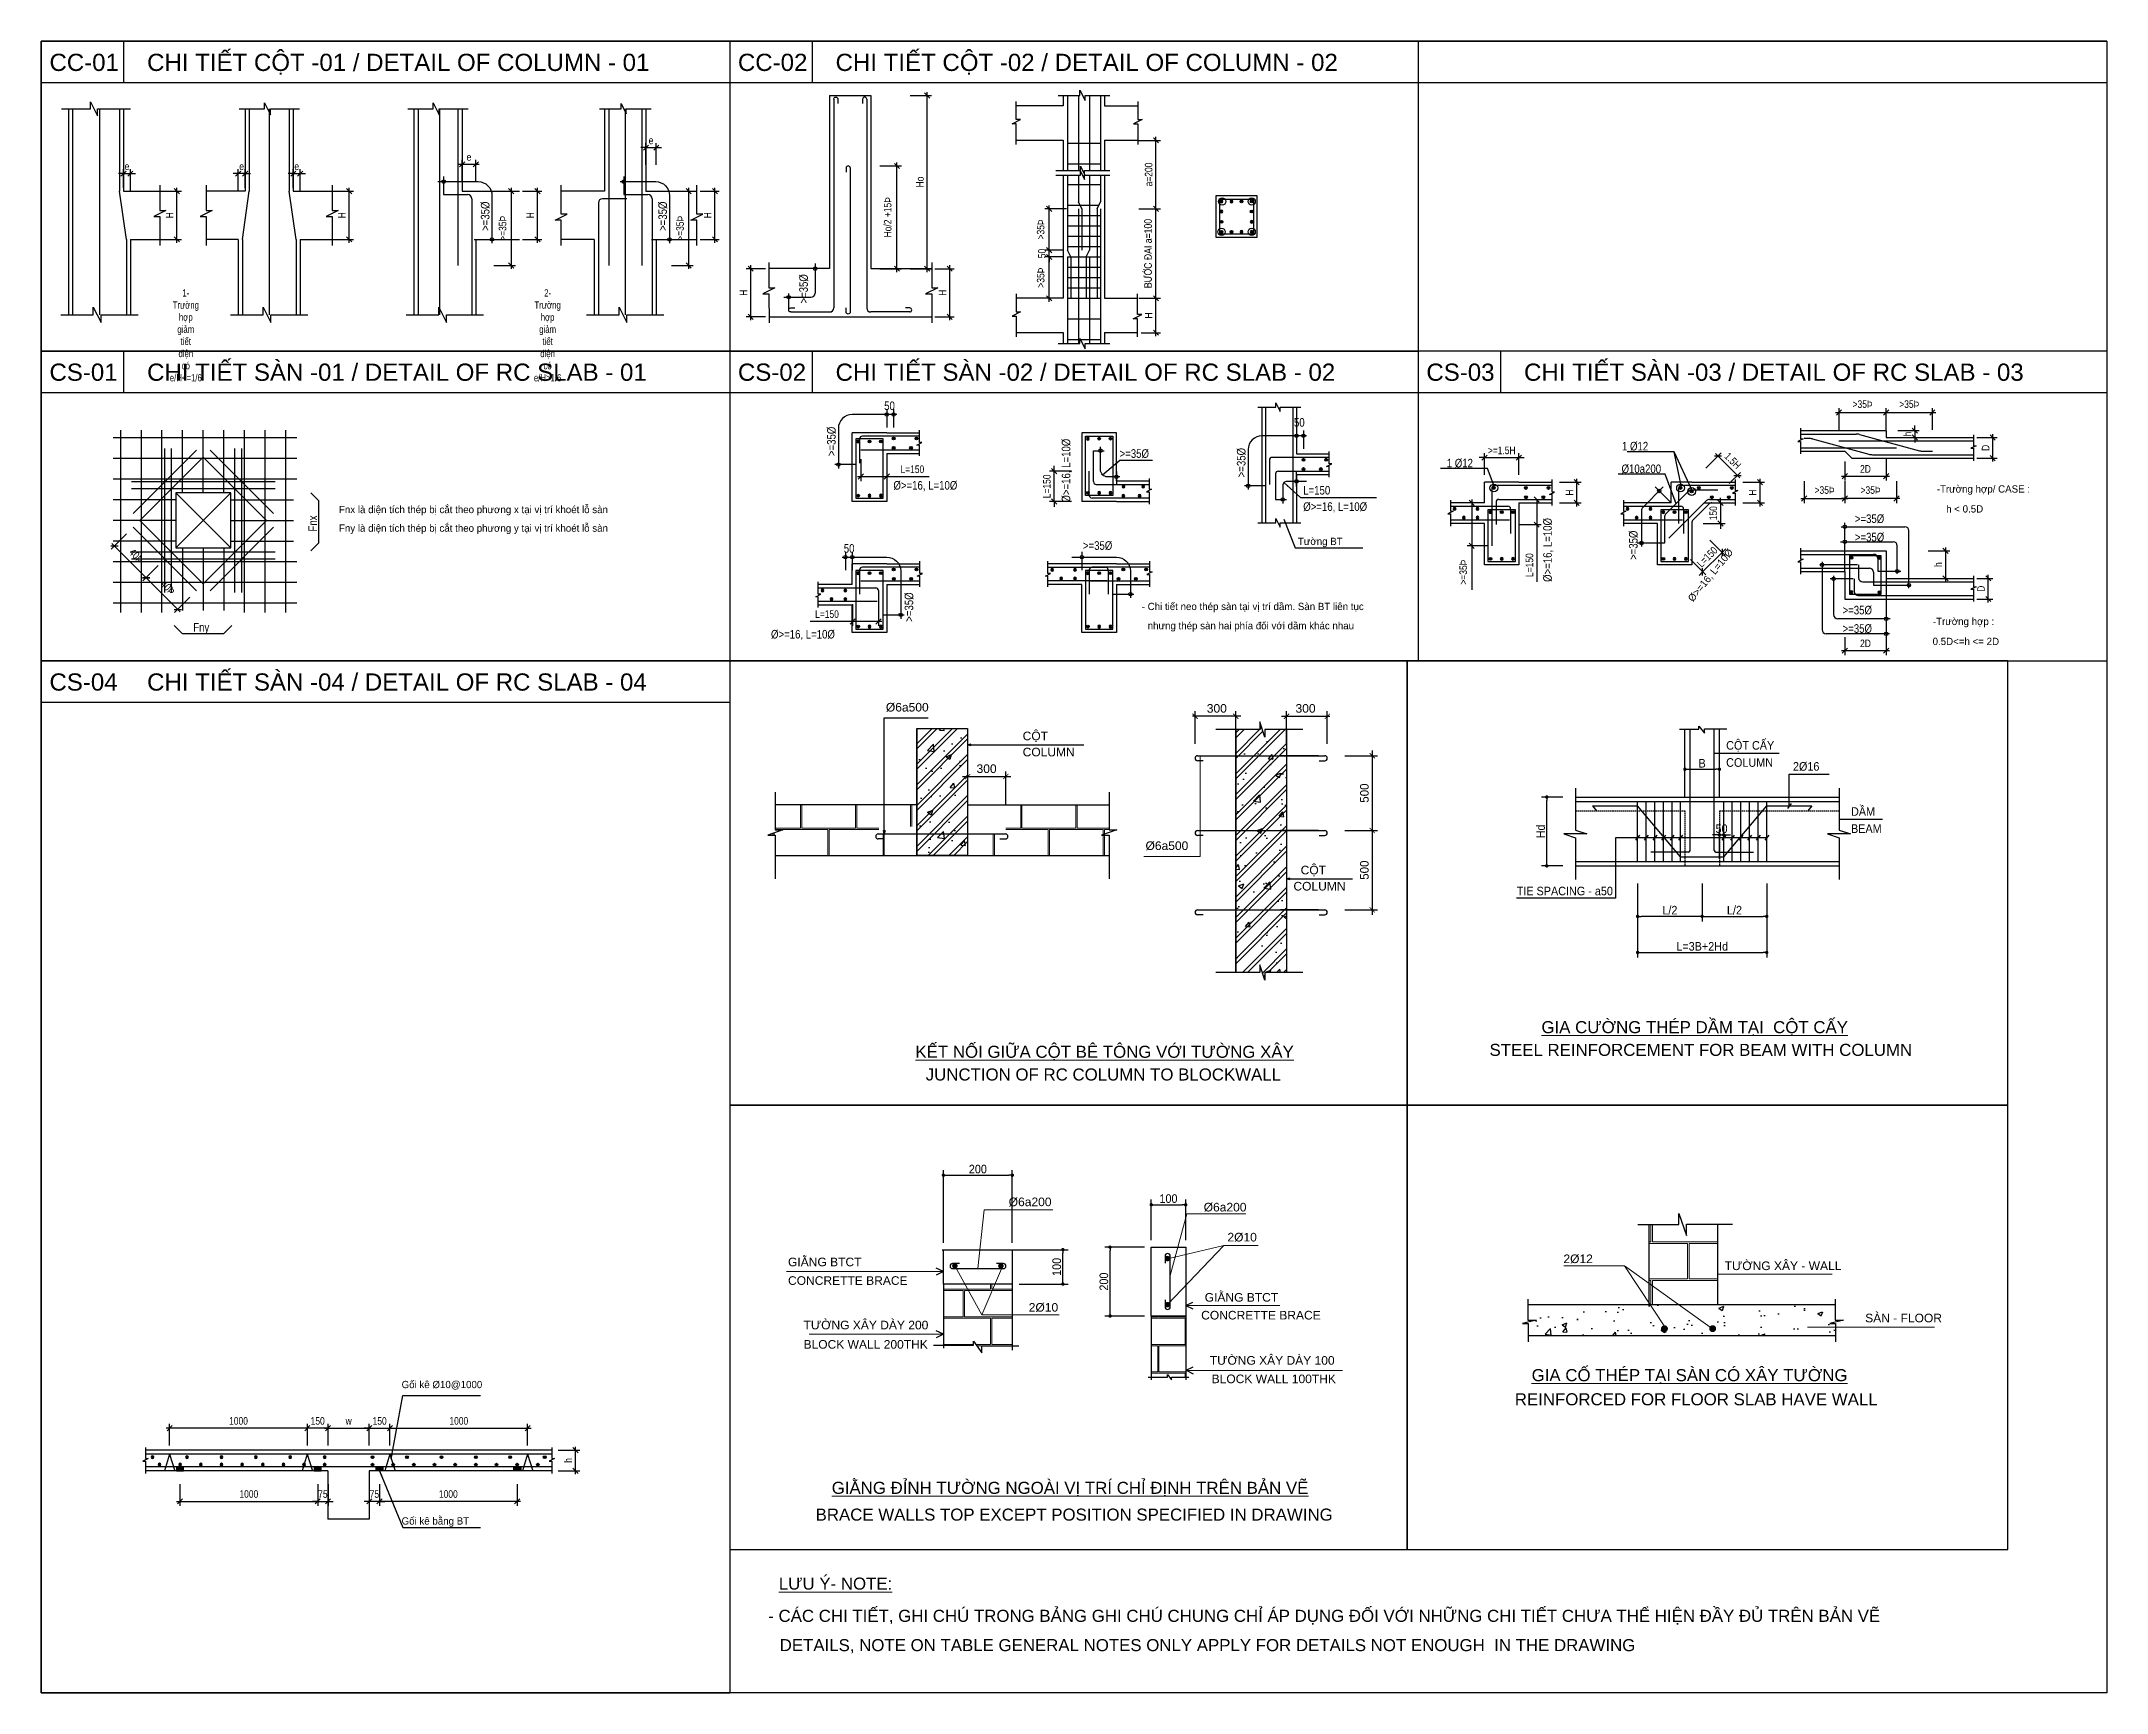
# Model space of a CAD drawing. Header units: millimetres. Extents: x -205508 to -110432, y 549193 to 571297.
# Drawn here: x -144986 to -129986, y 558563 to 570555 of the extents above; entities that cross this region are included whole.
import ezdxf
from ezdxf.enums import TextEntityAlignment as Align

# ---------------------------------------------------------------- set-up
doc = ezdxf.new("R2010")
doc.units = ezdxf.units.MM
doc.header["$LTSCALE"] = 25
doc.header["$MEASUREMENT"] = 0
doc.header["$PDSIZE"] = 50
for name, pattern in [('AUDIT_I_131119094342-0', [0]), ('CENTER2', [28.575, 19.05, -3.175, 3.175, -3.175]), ('DASHED', [0.75, 0.5, -0.25]), ('HIDDEN', [2.3807, 1.587, -0.7937])]:
    doc.linetypes.add(name, pattern=pattern)
for name, color, linetype in [('2', 2, 'Continuous'), ('3H', 8, 'HIDDEN'), ('AC', 200, 'Continuous'), ('BAOTHAY', 4, 'Continuous'), ('CHAMTHEP', 3, 'Continuous'), ('CHU_B', 4, 'Continuous'), ('CHUTHEP', 4, 'Continuous'), ('COTTHEP', 220, 'Continuous'), ('dai', 3, 'AUDIT_I_131119094342-0'), ('dbao', 2, 'Continuous'), ('DDAN', 7, 'Continuous'), ('DIM', 2, 'Continuous'), ('HACTH', 8, 'Continuous'), ('kich thuoc', 251, 'Continuous'), ('MONG', 7, 'Continuous'), ('NETTHAY', 2, 'Continuous'), ('REBAR-SECTION', 4, 'Continuous'), ('S-COT DAI', 3, 'Continuous'), ('S-DUONG BAO', 7, 'Continuous'), ('textMAX', 4, 'Continuous'), ('TEXTMIN', 7, 'Continuous'), ('thep', 4, 'Continuous'), ('TRUC', 8, 'CENTER2')]:
    doc.layers.add(name, color=color, linetype=linetype)
for name, color, linetype, lineweight in [('DCE_MCZiCZac', 250, 'Continuous', 13), ('netmanh', 36, 'Continuous', 5), ('S-Text', 7, 'Continuous', 20)]:
    doc.layers.add(name, color=color, linetype=linetype, lineweight=lineweight)
doc.styles.add('AVO', font='')
doc.styles.add('EL-Text', font='arial.ttf')
doc.styles.add('Simplex- GCC', font='arial.ttf', dxfattribs={"width": 0.8})
doc.styles.add('VIETNAM1', font='arial.ttf')
doc.styles.add('VN-Text', font='')
doc.styles.add('vnh100', font='', dxfattribs={"width": 0.8})
doc.styles.add('VNI-AVO', font='', dxfattribs={"width": 0.8, "height": 0.8})
doc.styles.add('VNISIMPLEX', font='arial.ttf', dxfattribs={"width": 0.9})
doc.styles.get('AVO').set_extended_font_data('VNI-Avo')
doc.styles.get('VN-Text').set_extended_font_data('VNI-Helve-Condense')
doc.styles.get('vnh100').set_extended_font_data('VNI-Helve')
doc.styles.get('VNI-AVO').set_extended_font_data('VNI-Avo')
doc.dimstyles.new('Copy of 100-20', dxfattribs={"dimscale": 100, "dimtxt": 2.5, "dimasz": 1, "dimexe": 1.5, "dimexo": 2, "dimgap": 0.5, "dimtad": 1, "dimdec": 0, "dimlfac": 0.2, "dimzin": 0, "dimdsep": 46, "dimtxsty": 'VNISIMPLEX', "dimblk1": 'DOT', "dimblk2": 'DOT', "dimsah": 1, "dimcen": 1, "dimdle": 300, "dimclrd": 2, "dimclre": 2, "dimclrt": 4, "dimadec": 0, "dimazin": 0, "dimtfac": 0.02, "dimtdec": 0, "dimtix": 1, "dimtmove": 2, "dimatfit": 3, "dimldrblk": 'OPEN30', "dimfxl": 1, "dimtvp": 4, "dimtolj": 1, "dimtzin": 0, "dimarcsym": 0})
doc.dimstyles.new('ISO-25', dxfattribs={"dimscale": 25, "dimtxt": 2.2, "dimasz": 1.5, "dimexe": 1.3, "dimexo": 1, "dimgap": 1, "dimtad": 1, "dimdec": 0, "dimtxsty": 'Simplex- GCC', "dimblk": 'OBLIQUE', "dimcen": 2.5, "dimdle": 1, "dimclrd": 8, "dimclre": 8, "dimclrt": 7, "dimadec": 0, "dimazin": 0, "dimtfac": 1, "dimtdec": 0, "dimtix": 1, "dimtmove": 0, "dimatfit": 3, "dimfxl": 5, "dimfxlon": 1, "dimarcsym": 0})
pattern_1 = [(0, (-1120256.5, -126275.25), (800, 800), [1562.5, -37.5]), (0, (-1121056.5, -126237.75), (800, 800), [1562.5, -37.5]), (90, (-1120256.5, -126275.25), (-800, 800), [-837.5, 762.5]), (90, (-1120294, -126275.25), (-800, 800), [-837.5, 762.5])]
pattern_2 = [(50, (59004.6, -1230032.2), (1592.3176, -139.3097), [166.5, -1831.5]), (355, (59004.6, -1230032.2), (-308.028, 1669.8665), [133.2, -1465.2]), (100.4514, (59137.3, -1230043.8), (1284.2908, 1530.5558), [141.5032, -1556.5355]), (46.1842, (59004.6, -1229588.2), (2369.275, -367.4522), [249.75, -2747.25]), (96.6356, (59202, -1229618.9), (2074.951, 2162.5417), [212.255, -2334.803]), (351.1842, (59004.6, -1229588.2), (2074.9495, 2162.5433), [199.8, -2197.8]), (21, (59226.6, -1229699.2), (1325.1337, -893.814), [166.5, -1831.5]), (326, (59226.6, -1229699.2), (540.16, 1609.833), [133.2, -1465.2]), (71.4514, (59337, -1229773.7), (1865.2942, 716.0177), [141.5032, -1556.5355]), (37.5, (59004.64, -1230032.24), (26.99488, 739.02436), [0, -1447.44, 0, -1487.4, 0, -1470.75]), (7.5, (59004.6, -1230032.2), (584.01437, 875.594), [0, -848.04, 0, -1414.14, 0, -560.55]), (327.5, (58509.6, -1230032.24), (1185.0858, -50.07182), [0, -555, 0, -1731.6, 0, -2297.7]), (317.5, (58287.6, -1230032.2), (1294.6733, 222.2331), [0, -721.5, 0, -1149.96, 0, -1631.7]), (45, (59004.64, -1230032.24), (-298.25764, 298.25764), []), (45, (59004.64, -1229887.94), (-298.25764, 298.25764), [])]

msp = doc.modelspace()

# ---------------------------------------------------------------- texts
at = {"color": 4, "linetype": 'Continuous', "style": 'VNI-AVO'}
for s, height, p in [('-Tröôøng hôïp/ CASE :', 52.788, (-131220.4, 567277.9)), ('Fnx laø dieän tích theùp bò caét theo phöông x taïi vò trí khoeùt loã saøn', 52.788, (-142824.4, 567128.6)), ('h < 0.5D', 52.79, (-131152, 567133.1)), ('Fny laø dieän tích theùp bò caét theo phöông y taïi vò trí khoeùt loã saøn', 52.788, (-142824.4, 566993.4)), ('Töôøng BT', 52.79, (-135860, 566897.3)), ('- Chi tieát neo theùp saøn taïi vò trí daàm. Saøn BT lieân tuïc', 52.788, (-136994.4, 566424.6)), ('nhöng theùp saøn hai phía ñoái vôùi daàm khaùc nhau   ', 52.788, (-136950.8, 566284.9)), ('-Tröôøng hôïp :', 52.788, (-131248.6, 566315.8)), ('0.5D<=h <= 2D', 52.788, (-131250.5, 566171)), ('Goái keâ Þ10@1000', 52.788, (-142369.4, 560774.1)), ('Goái keâ baèng BT', 52.788, (-142369.4, 559783.4))]:
    msp.add_text(s, height=height, dxfattribs=at).set_placement(p)
msp.add_text('Þ>=16, L=10Þ', height=52.788, rotation=50.79635, dxfattribs=at).set_placement((-132991.9, 566480.2))
at = {"color": 4, "linetype": 'Continuous', "char_height": 52.788, "width": 1, "attachment_point": 5, "style": 'VNI-AVO'}
for s, insert in [('1- Tröôøng hôïp giaûm tieát dieän coù e/H<=1/6', (-143936.7, 568419.4)), ('2- Tröôøng hôïp giaûm tieát dieän coù e/H>1/6', (-141309, 568419.4))]:
    msp.add_mtext(s, dxfattribs=dict(at, insert=insert))
at = {"layer": 'AC', "color": 7, "style": 'vnh100', "width": 0.8}
for p in [(-141731.5, 569178.1), (-140442.3, 569178.1), (-139419, 568650.5), (-139217, 567543), (-136240.7, 567388.7), (-133393.1, 566788.7), (-138653.6, 566339.6)]:
    msp.add_text('>=35Þ', height=62.5, rotation=90, dxfattribs=at).set_placement(p)
for s, p in [('>=35Þ', (-137155.2, 567530.3)), ('>=35Þ', (-131815.4, 567057)), ('>=35Þ', (-137421.5, 566862.3)), ('>=35Þ', (-131815.4, 566923.3)), ('>=35Þ', (-131904.3, 566393.3)), ('Þ>=16, L=10Þ', (-139686.7, 566218.2)), ('>=35Þ', (-131904.3, 566259.6))]:
    msp.add_text(s, height=62.5, dxfattribs=at).set_placement(p)
at = {"layer": 'AC', "color": 7, "ltscale": 20, "style": 'vnh100', "width": 0.8}
msp.add_text('Þ10a200', height=62.5, dxfattribs=at).set_placement((-133509.6, 567419.4))
at = {"layer": 'textMAX', "style": 'EL-Text'}
for s, p in [('CC-01', (-144927, 570339.8)), ('CC-02', (-139927, 570339.8)), ('CS-01', (-144927, 568089.8)), ('CS-02', (-139927, 568089.8)), ('CS-03', (-134927, 568089.8)), ('CS-04', (-144927, 565839.8))]:
    msp.add_text(s, height=125, dxfattribs=at).set_placement(p)
at = {"layer": 'TEXTMIN', "style": 'EL-Text'}
for s, p in [('CHI TIẾT CỘT -01 / DETAIL OF COLUMN - 01', (-144217.8, 570339.8)), ('CHI TIẾT CỘT -02 / DETAIL OF COLUMN - 02', (-139217.8, 570339.8)), ('CHI TIẾT SÀN -01 / DETAIL OF RC SLAB - 01', (-144217.8, 568089.8)), ('CHI TIẾT SÀN -02 / DETAIL OF RC SLAB - 02', (-139217.8, 568089.8)), ('CHI TIẾT SÀN -03 / DETAIL OF RC SLAB - 03', (-134217.8, 568089.8)), ('CHI TIẾT SÀN -04 / DETAIL OF RC SLAB - 04', (-144217.8, 565839.8))]:
    msp.add_text(s, height=125, dxfattribs=at).set_placement(p)
at = {"layer": 'TEXTMIN', "ltscale": 0.5, "style": 'vnh100', "width": 0.8}
for s, p in [('50', (-138864.8, 567877.1)), ('50', (-135888.6, 567756.2)), ('1 Þ12', (-133506.3, 567583.9)), ('1 Þ12', (-134779, 567460.6)), ('Þ>=16, L=10Þ', (-138797.6, 567299.3)), ('L=150', (-135821.3, 567263.6)), ('Þ>=16, L=10Þ', (-135821.3, 567145.1)), ('50', (-139158.1, 566841.2)), ('Fny', (-143882.9, 566268.2))]:
    msp.add_text(s, height=62.5, dxfattribs=at).set_placement(p)
for s, p in [('Þ>=16, L=10Þ', (-137512.8, 567205.1)), ('Fnx', (-142983.6, 566995)), ('Þ>=16, L=10Þ', (-134016.2, 566629.3))]:
    msp.add_text(s, height=62.5, rotation=90, dxfattribs=at).set_placement(p)

# ---------------------------------------------------------------- blocks, each defined once
blk = doc.blocks.new('_Oblique')
at = {"color": 4, "linetype": 'ByBlock', "lineweight": -2}
blk.add_line((-0.5, -0.5), (0.5, 0.5), dxfattribs=at)
blk = doc.blocks.new('*D393')
at = {"layer": 'DCE_MCZiCZac', "color": 8, "lineweight": -2, "ltscale": 20, "transparency": 16777216}
for p, q in [((-144389, 569594), (-144426, 569594)), ((-144389, 569492), (-144389, 569627)), ((-144389, 569594), (-144339, 569594)), ((-144339, 569469), (-144339, 569627)), ((-144339, 569594), (-144301, 569594))]:
    blk.add_line(p, q, dxfattribs=at)
at = {"layer": 'Defpoints', "color": 0, "ltscale": 20, "transparency": 16777216}
for p in [(-144339, 569594), (-144389, 569467), (-144339, 569117)]:
    blk.add_point(p, dxfattribs=at)
at = {"layer": 'DCE_MCZiCZac', "color": 8, "lineweight": -2, "ltscale": 20, "transparency": 16777216, "xscale": 37.5, "yscale": 37.5, "zscale": 37.5}
blk.add_blockref('_Oblique', (-144389, 569594), dxfattribs=at)
at = {"layer": 'DCE_MCZiCZac', "color": 8, "lineweight": -2, "ltscale": 20, "transparency": 16777216, "xscale": 37.5, "yscale": 37.5, "zscale": 37.5, "rotation": 180}
blk.add_blockref('_Oblique', (-144339, 569594), dxfattribs=at)
at = {"layer": 'DCE_MCZiCZac', "color": 7, "ltscale": 20, "transparency": 16777216, "insert": (-144364, 569647), "char_height": 55, "attachment_point": 5, "style": 'Simplex- GCC'}
blk.add_mtext('e', dxfattribs=at)
blk = doc.blocks.new('*D394')
at = {"layer": 'DCE_MCZiCZac', "color": 8, "lineweight": -2, "ltscale": 20, "transparency": 16777216}
for p, q in [((-144124, 569467), (-143969, 569467)), ((-144002, 569092), (-144002, 569492)), ((-144127, 569117), (-143969, 569117))]:
    blk.add_line(p, q, dxfattribs=at)
at = {"layer": 'Defpoints', "color": 0, "ltscale": 20, "transparency": 16777216}
for p in [(-144149, 569467), (-144002, 569467), (-144156, 569117)]:
    blk.add_point(p, dxfattribs=at)
at = {"layer": 'DCE_MCZiCZac', "color": 8, "lineweight": -2, "ltscale": 20, "transparency": 16777216, "xscale": 37.5, "yscale": 37.5, "zscale": 37.5}
for p, rotation in [((-144002, 569467), 90), ((-144002, 569117), 270)]:
    blk.add_blockref('_Oblique', p, dxfattribs=dict(at, rotation=rotation))
at = {"layer": 'DCE_MCZiCZac', "color": 7, "ltscale": 20, "transparency": 16777216, "insert": (-144054, 569292), "char_height": 55, "attachment_point": 5, "rotation": 90, "style": 'Simplex- GCC'}
blk.add_mtext('H', dxfattribs=at)
blk = doc.blocks.new('*D395')
at = {"layer": 'DCE_MCZiCZac', "color": 8, "lineweight": -2, "ltscale": 20, "transparency": 16777216}
for p, q in [((-141955, 569662), (-141805, 569662)), ((-141930, 569537), (-141930, 569695)), ((-141830, 569537), (-141830, 569695))]:
    blk.add_line(p, q, dxfattribs=at)
at = {"layer": 'Defpoints', "color": 0, "ltscale": 20, "transparency": 16777216}
for p in [(-141830, 569662), (-141930, 569467), (-141830, 569467)]:
    blk.add_point(p, dxfattribs=at)
at = {"layer": 'DCE_MCZiCZac', "color": 8, "lineweight": -2, "ltscale": 20, "transparency": 16777216, "xscale": 37.5, "yscale": 37.5, "zscale": 37.5, "rotation": 180}
blk.add_blockref('_Oblique', (-141930, 569662), dxfattribs=at)
at = {"layer": 'DCE_MCZiCZac', "color": 8, "lineweight": -2, "ltscale": 20, "transparency": 16777216, "xscale": 37.5, "yscale": 37.5, "zscale": 37.5}
blk.add_blockref('_Oblique', (-141830, 569662), dxfattribs=at)
at = {"layer": 'DCE_MCZiCZac', "color": 7, "ltscale": 20, "transparency": 16777216, "insert": (-141880, 569715), "char_height": 55, "attachment_point": 5, "style": 'Simplex- GCC'}
blk.add_mtext('e', dxfattribs=at)
blk = doc.blocks.new('*D396')
at = {"layer": 'DCE_MCZiCZac', "color": 8, "lineweight": -2, "ltscale": 20, "transparency": 16777216}
for p, q in [((-141491, 569467), (-141350, 569467)), ((-141383, 569092), (-141383, 569492)), ((-141491, 569117), (-141350, 569117))]:
    blk.add_line(p, q, dxfattribs=at)
at = {"layer": 'Defpoints', "color": 0, "ltscale": 20, "transparency": 16777216}
for p in [(-141516, 569467), (-141383, 569467), (-141516, 569117)]:
    blk.add_point(p, dxfattribs=at)
at = {"layer": 'DCE_MCZiCZac', "color": 8, "lineweight": -2, "ltscale": 20, "transparency": 16777216, "xscale": 37.5, "yscale": 37.5, "zscale": 37.5}
for p, rotation in [((-141383, 569467), 90), ((-141383, 569117), 270)]:
    blk.add_blockref('_Oblique', p, dxfattribs=dict(at, rotation=rotation))
at = {"layer": 'DCE_MCZiCZac', "color": 7, "ltscale": 20, "transparency": 16777216, "insert": (-141435, 569292), "char_height": 55, "attachment_point": 5, "rotation": 90, "style": 'Simplex- GCC'}
blk.add_mtext('H', dxfattribs=at)
blk = doc.blocks.new('*D397')
at = {"layer": 'DCE_MCZiCZac', "color": 8, "lineweight": -2, "ltscale": 20, "transparency": 16777216}
for p, q in [((-142872, 569467), (-142718, 569467)), ((-142750, 569092), (-142750, 569492)), ((-142875, 569117), (-142718, 569117))]:
    blk.add_line(p, q, dxfattribs=at)
at = {"layer": 'Defpoints', "color": 0, "ltscale": 20, "transparency": 16777216}
for p in [(-142897, 569467), (-142750, 569467), (-142904, 569117)]:
    blk.add_point(p, dxfattribs=at)
at = {"layer": 'DCE_MCZiCZac', "color": 8, "lineweight": -2, "ltscale": 20, "transparency": 16777216, "xscale": 37.5, "yscale": 37.5, "zscale": 37.5}
for p, rotation in [((-142750, 569467), 90), ((-142750, 569117), 270)]:
    blk.add_blockref('_Oblique', p, dxfattribs=dict(at, rotation=rotation))
at = {"layer": 'DCE_MCZiCZac', "color": 7, "ltscale": 20, "transparency": 16777216, "insert": (-142803, 569292), "char_height": 55, "attachment_point": 5, "rotation": 90, "style": 'Simplex- GCC'}
blk.add_mtext('H', dxfattribs=at)
blk = doc.blocks.new('*D398')
at = {"layer": 'DCE_MCZiCZac', "color": 8, "lineweight": -2, "ltscale": 20, "transparency": 16777216}
for p, q in [((-143156, 569594), (-143193, 569594)), ((-143156, 569492), (-143156, 569627)), ((-143156, 569594), (-143106, 569594)), ((-143106, 569469), (-143106, 569627)), ((-143106, 569594), (-143068, 569594))]:
    blk.add_line(p, q, dxfattribs=at)
at = {"layer": 'Defpoints', "color": 0, "ltscale": 20, "transparency": 16777216}
for p in [(-143106, 569594), (-143156, 569467), (-143106, 569117)]:
    blk.add_point(p, dxfattribs=at)
at = {"layer": 'DCE_MCZiCZac', "color": 8, "lineweight": -2, "ltscale": 20, "transparency": 16777216, "xscale": 37.5, "yscale": 37.5, "zscale": 37.5}
blk.add_blockref('_Oblique', (-143156, 569594), dxfattribs=at)
at = {"layer": 'DCE_MCZiCZac', "color": 8, "lineweight": -2, "ltscale": 20, "transparency": 16777216, "xscale": 37.5, "yscale": 37.5, "zscale": 37.5, "rotation": 180}
blk.add_blockref('_Oblique', (-143106, 569594), dxfattribs=at)
at = {"layer": 'DCE_MCZiCZac', "color": 7, "ltscale": 20, "transparency": 16777216, "insert": (-143131, 569647), "char_height": 55, "attachment_point": 5, "style": 'Simplex- GCC'}
blk.add_mtext('e', dxfattribs=at)
blk = doc.blocks.new('*D399')
at = {"layer": 'DCE_MCZiCZac', "color": 8, "lineweight": -2, "ltscale": 20, "transparency": 16777216}
for p, q in [((-143556, 569594), (-143593, 569594)), ((-143556, 569469), (-143556, 569627)), ((-143506, 569594), (-143556, 569594)), ((-143506, 569492), (-143506, 569627)), ((-143506, 569594), (-143468, 569594))]:
    blk.add_line(p, q, dxfattribs=at)
at = {"layer": 'Defpoints', "color": 0, "ltscale": 20, "transparency": 16777216}
for p in [(-143556, 569594), (-143506, 569467), (-143556, 569117)]:
    blk.add_point(p, dxfattribs=at)
at = {"layer": 'DCE_MCZiCZac', "color": 8, "lineweight": -2, "ltscale": 20, "transparency": 16777216, "xscale": 37.5, "yscale": 37.5, "zscale": 37.5}
blk.add_blockref('_Oblique', (-143556, 569594), dxfattribs=at)
at = {"layer": 'DCE_MCZiCZac', "color": 8, "lineweight": -2, "ltscale": 20, "transparency": 16777216, "xscale": 37.5, "yscale": 37.5, "zscale": 37.5, "rotation": 180}
blk.add_blockref('_Oblique', (-143506, 569594), dxfattribs=at)
at = {"layer": 'DCE_MCZiCZac', "color": 7, "ltscale": 20, "transparency": 16777216, "insert": (-143531, 569647), "char_height": 55, "attachment_point": 5, "style": 'Simplex- GCC'}
blk.add_mtext('e', dxfattribs=at)
blk = doc.blocks.new('*D400')
at = {"layer": 'DCE_MCZiCZac', "color": 8, "lineweight": -2, "ltscale": 20, "transparency": 16777216}
for p, q in [((-140595, 569783), (-140633, 569783)), ((-140595, 569658), (-140595, 569815)), ((-140595, 569783), (-140520, 569783)), ((-140520, 569658), (-140520, 569815)), ((-140520, 569783), (-140483, 569783))]:
    blk.add_line(p, q, dxfattribs=at)
at = {"layer": 'Defpoints', "color": 0, "ltscale": 20, "transparency": 16777216}
for p in [(-140520, 569783), (-140595, 569587), (-140520, 569587)]:
    blk.add_point(p, dxfattribs=at)
at = {"layer": 'DCE_MCZiCZac', "color": 8, "lineweight": -2, "ltscale": 20, "transparency": 16777216, "xscale": 37.5, "yscale": 37.5, "zscale": 37.5}
blk.add_blockref('_Oblique', (-140595, 569783), dxfattribs=at)
at = {"layer": 'DCE_MCZiCZac', "color": 8, "lineweight": -2, "ltscale": 20, "transparency": 16777216, "xscale": 37.5, "yscale": 37.5, "zscale": 37.5, "rotation": 180}
blk.add_blockref('_Oblique', (-140520, 569783), dxfattribs=at)
at = {"layer": 'DCE_MCZiCZac', "color": 7, "ltscale": 20, "transparency": 16777216, "insert": (-140558, 569835), "char_height": 55, "attachment_point": 5, "style": 'Simplex- GCC'}
blk.add_mtext('e', dxfattribs=at)
blk = doc.blocks.new('*D401')
at = {"layer": 'DCE_MCZiCZac', "color": 8, "lineweight": -2, "ltscale": 20, "transparency": 16777216}
for p, q in [((-140202, 569467), (-140062, 569467)), ((-140094, 569092), (-140094, 569492)), ((-140202, 569117), (-140062, 569117))]:
    blk.add_line(p, q, dxfattribs=at)
at = {"layer": 'Defpoints', "color": 0, "ltscale": 20, "transparency": 16777216}
for p in [(-140227, 569467), (-140094, 569467), (-140227, 569117)]:
    blk.add_point(p, dxfattribs=at)
at = {"layer": 'DCE_MCZiCZac', "color": 8, "lineweight": -2, "ltscale": 20, "transparency": 16777216, "xscale": 37.5, "yscale": 37.5, "zscale": 37.5}
for p, rotation in [((-140094, 569467), 90), ((-140094, 569117), 270)]:
    blk.add_blockref('_Oblique', p, dxfattribs=dict(at, rotation=rotation))
at = {"layer": 'DCE_MCZiCZac', "color": 7, "ltscale": 20, "transparency": 16777216, "insert": (-140147, 569292), "char_height": 55, "attachment_point": 5, "rotation": 90, "style": 'Simplex- GCC'}
blk.add_mtext('H', dxfattribs=at)
blk = doc.blocks.new('*D402')
at = {"layer": 'DCE_MCZiCZac', "color": 8, "lineweight": -2, "ltscale": 20, "transparency": 16777216}
for p, q in [((-140410, 569467), (-140252, 569467)), ((-140285, 569492), (-140285, 568902)), ((-140410, 568927), (-140252, 568927))]:
    blk.add_line(p, q, dxfattribs=at)
at = {"layer": 'Defpoints', "color": 0, "ltscale": 20, "transparency": 16777216}
for p in [(-140595, 569467), (-140625, 568927), (-140285, 568927)]:
    blk.add_point(p, dxfattribs=at)
at = {"layer": 'DCE_MCZiCZac', "color": 8, "lineweight": -2, "ltscale": 20, "transparency": 16777216, "xscale": 37.5, "yscale": 37.5, "zscale": 37.5}
for p, rotation in [((-140285, 569467), 90), ((-140285, 568927), 270)]:
    blk.add_blockref('_Oblique', p, dxfattribs=dict(at, rotation=rotation))
at = {"layer": 'DCE_MCZiCZac', "color": 7, "ltscale": 20, "transparency": 16777216, "insert": (-140347, 569197), "char_height": 55, "attachment_point": 5, "rotation": 90, "style": 'Simplex- GCC'}
blk.add_mtext('>=35Þ', dxfattribs=at)
blk = doc.blocks.new('*D403')
at = {"layer": 'DCE_MCZiCZac', "color": 8, "lineweight": -2, "ltscale": 20, "transparency": 16777216}
for p, q in [((-141699, 569467), (-141542, 569467)), ((-141574, 569492), (-141574, 568902)), ((-141699, 568927), (-141542, 568927))]:
    blk.add_line(p, q, dxfattribs=at)
at = {"layer": 'Defpoints', "color": 0, "ltscale": 20, "transparency": 16777216}
for p in [(-141884, 569467), (-141914, 568927), (-141574, 568927)]:
    blk.add_point(p, dxfattribs=at)
at = {"layer": 'DCE_MCZiCZac', "color": 8, "lineweight": -2, "ltscale": 20, "transparency": 16777216, "xscale": 37.5, "yscale": 37.5, "zscale": 37.5}
for p, rotation in [((-141574, 569467), 90), ((-141574, 568927), 270)]:
    blk.add_blockref('_Oblique', p, dxfattribs=dict(at, rotation=rotation))
at = {"layer": 'DCE_MCZiCZac', "color": 7, "ltscale": 20, "transparency": 16777216, "insert": (-141636, 569197), "char_height": 55, "attachment_point": 5, "rotation": 90, "style": 'Simplex- GCC'}
blk.add_mtext('>=35Þ', dxfattribs=at)
blk = doc.blocks.new('*D404')
at = {"layer": 'DCE_MCZiCZac', "color": 8, "lineweight": -2, "ltscale": 20, "transparency": 16777216}
for p, q in [((-138497, 568904), (-138356, 568904)), ((-138389, 568529), (-138389, 568929)), ((-138497, 568554), (-138356, 568554))]:
    blk.add_line(p, q, dxfattribs=at)
at = {"layer": 'Defpoints', "color": 0, "ltscale": 20, "transparency": 16777216}
for p in [(-138522, 568904), (-138389, 568904), (-138522, 568554)]:
    blk.add_point(p, dxfattribs=at)
at = {"layer": 'DCE_MCZiCZac', "color": 8, "lineweight": -2, "ltscale": 20, "transparency": 16777216, "xscale": 37.5, "yscale": 37.5, "zscale": 37.5}
for p, rotation in [((-138389, 568904), 90), ((-138389, 568554), 270)]:
    blk.add_blockref('_Oblique', p, dxfattribs=dict(at, rotation=rotation))
at = {"layer": 'DCE_MCZiCZac', "color": 7, "ltscale": 20, "transparency": 16777216, "insert": (-138441, 568729), "char_height": 55, "attachment_point": 5, "rotation": 90, "style": 'Simplex- GCC'}
blk.add_mtext('H', dxfattribs=at)
blk = doc.blocks.new('*D405')
at = {"layer": 'DCE_MCZiCZac', "color": 8, "lineweight": -2, "ltscale": 20, "transparency": 16777216}
for p, q in [((-139726, 568904), (-139866, 568904)), ((-139834, 568529), (-139834, 568929)), ((-139726, 568554), (-139866, 568554))]:
    blk.add_line(p, q, dxfattribs=at)
at = {"layer": 'Defpoints', "color": 0, "ltscale": 20, "transparency": 16777216}
for p in [(-139834, 568904), (-139701, 568904), (-139701, 568554)]:
    blk.add_point(p, dxfattribs=at)
at = {"layer": 'DCE_MCZiCZac', "color": 8, "lineweight": -2, "ltscale": 20, "transparency": 16777216, "xscale": 37.5, "yscale": 37.5, "zscale": 37.5}
for p, rotation in [((-139834, 568904), 90), ((-139834, 568554), 270)]:
    blk.add_blockref('_Oblique', p, dxfattribs=dict(at, rotation=rotation))
at = {"layer": 'DCE_MCZiCZac', "color": 7, "ltscale": 20, "transparency": 16777216, "insert": (-139886, 568729), "char_height": 55, "attachment_point": 5, "rotation": 90, "style": 'Simplex- GCC'}
blk.add_mtext('H', dxfattribs=at)
blk = doc.blocks.new('*D356')
at = {"layer": 'DCE_MCZiCZac', "color": 8, "lineweight": -2, "ltscale": 20, "transparency": 16777216}
for p, q in [((-138677, 570162), (-138520, 570162)), ((-138552, 568879), (-138552, 570187)), ((-138677, 568904), (-138520, 568904))]:
    blk.add_line(p, q, dxfattribs=at)
at = {"layer": 'Defpoints', "color": 0, "ltscale": 20, "transparency": 16777216}
for p in [(-138961, 570162), (-138552, 570162), (-138961, 568904)]:
    blk.add_point(p, dxfattribs=at)
at = {"layer": 'DCE_MCZiCZac', "color": 8, "lineweight": -2, "ltscale": 20, "transparency": 16777216, "xscale": 37.5, "yscale": 37.5, "zscale": 37.5}
for p, rotation in [((-138552, 570162), 90), ((-138552, 568904), 270)]:
    blk.add_blockref('_Oblique', p, dxfattribs=dict(at, rotation=rotation))
at = {"layer": 'DCE_MCZiCZac', "color": 7, "ltscale": 20, "transparency": 16777216, "insert": (-138605, 569533), "char_height": 55, "attachment_point": 5, "rotation": 90, "style": 'Simplex- GCC'}
blk.add_mtext('Ho', dxfattribs=at)
blk = doc.blocks.new('*D357')
at = {"layer": 'DCE_MCZiCZac', "color": 8, "lineweight": -2, "ltscale": 20, "transparency": 16777216}
for p, q in [((-138897, 569650), (-138739, 569650)), ((-138772, 568879), (-138772, 569675)), ((-138897, 568904), (-138739, 568904))]:
    blk.add_line(p, q, dxfattribs=at)
at = {"layer": 'Defpoints', "color": 0, "ltscale": 20, "transparency": 16777216}
for p in [(-139129, 569650), (-138772, 569650), (-138961, 568904)]:
    blk.add_point(p, dxfattribs=at)
at = {"layer": 'DCE_MCZiCZac', "color": 8, "lineweight": -2, "ltscale": 20, "transparency": 16777216, "xscale": 37.5, "yscale": 37.5, "zscale": 37.5}
for p, rotation in [((-138772, 569650), 90), ((-138772, 568904), 270)]:
    blk.add_blockref('_Oblique', p, dxfattribs=dict(at, rotation=rotation))
at = {"layer": 'DCE_MCZiCZac', "color": 7, "ltscale": 20, "transparency": 16777216, "insert": (-138839, 569277), "char_height": 55, "attachment_point": 5, "rotation": 90, "style": 'Simplex- GCC'}
blk.add_mtext('Ho/2 +15Þ', dxfattribs=at)
blk = doc.blocks.new('*D358')
at = {"layer": 'DCE_MCZiCZac', "color": 8, "lineweight": -2, "ltscale": 20, "transparency": 16777216}
for p, q in [((-137016, 569339), (-136859, 569339)), ((-136891, 568664), (-136891, 569364)), ((-137016, 568689), (-136859, 568689))]:
    blk.add_line(p, q, dxfattribs=at)
at = {"layer": 'Defpoints', "color": 0, "ltscale": 20, "transparency": 16777216}
for p in [(-137294, 569339), (-136891, 569339), (-137264, 568689)]:
    blk.add_point(p, dxfattribs=at)
at = {"layer": 'DCE_MCZiCZac', "color": 8, "lineweight": -2, "ltscale": 20, "transparency": 16777216, "xscale": 37.5, "yscale": 37.5, "zscale": 37.5}
for p, rotation in [((-136891, 569339), 90), ((-136891, 568689), 270)]:
    blk.add_blockref('_Oblique', p, dxfattribs=dict(at, rotation=rotation))
at = {"layer": 'DCE_MCZiCZac', "color": 7, "ltscale": 20, "transparency": 16777216, "insert": (-136948, 569014), "char_height": 55, "attachment_point": 5, "rotation": 90, "style": 'VN-Text'}
blk.add_mtext('BÖÔÙC ÑAI a=100', dxfattribs=at)
blk = doc.blocks.new('*D359')
at = {"layer": 'DCE_MCZiCZac', "color": 8, "lineweight": -2, "ltscale": 20, "transparency": 16777216}
for p, q in [((-136999, 568689), (-136859, 568689)), ((-136891, 568414), (-136891, 568714)), ((-136999, 568439), (-136859, 568439))]:
    blk.add_line(p, q, dxfattribs=at)
at = {"layer": 'Defpoints', "color": 0, "ltscale": 20, "transparency": 16777216}
for p in [(-137024, 568689), (-136891, 568689), (-137024, 568439)]:
    blk.add_point(p, dxfattribs=at)
at = {"layer": 'DCE_MCZiCZac', "color": 8, "lineweight": -2, "ltscale": 20, "transparency": 16777216, "xscale": 37.5, "yscale": 37.5, "zscale": 37.5}
for p, rotation in [((-136891, 568689), 90), ((-136891, 568439), 270)]:
    blk.add_blockref('_Oblique', p, dxfattribs=dict(at, rotation=rotation))
at = {"layer": 'DCE_MCZiCZac', "color": 7, "ltscale": 20, "transparency": 16777216, "insert": (-136944, 568564), "char_height": 55, "attachment_point": 5, "rotation": 90, "style": 'Simplex- GCC'}
blk.add_mtext('H', dxfattribs=at)
blk = doc.blocks.new('*D360')
at = {"layer": 'DCE_MCZiCZac', "color": 8, "lineweight": -2, "ltscale": 20, "transparency": 16777216}
for p, q in [((-137559, 568989), (-137699, 568989)), ((-137666, 568664), (-137666, 569014)), ((-137602, 568689), (-137699, 568689))]:
    blk.add_line(p, q, dxfattribs=at)
at = {"layer": 'Defpoints', "color": 0, "ltscale": 20, "transparency": 16777216}
for p in [(-137666, 568989), (-137534, 568989), (-137577, 568689)]:
    blk.add_point(p, dxfattribs=at)
at = {"layer": 'DCE_MCZiCZac', "color": 8, "lineweight": -2, "ltscale": 20, "transparency": 16777216, "xscale": 37.5, "yscale": 37.5, "zscale": 37.5}
for p, rotation in [((-137666, 568989), 90), ((-137666, 568689), 270)]:
    blk.add_blockref('_Oblique', p, dxfattribs=dict(at, rotation=rotation))
at = {"layer": 'DCE_MCZiCZac', "color": 7, "ltscale": 20, "transparency": 16777216, "insert": (-137728, 568839), "char_height": 55, "attachment_point": 5, "rotation": 90, "style": 'Simplex- GCC'}
blk.add_mtext('>35Þ', dxfattribs=at)
blk = doc.blocks.new('*D361')
at = {"layer": 'DCE_MCZiCZac', "color": 8, "lineweight": -2, "ltscale": 20, "transparency": 16777216}
for p, q in [((-137541, 569339), (-137699, 569339)), ((-137666, 569014), (-137666, 569364)), ((-137559, 569039), (-137699, 569039))]:
    blk.add_line(p, q, dxfattribs=at)
at = {"layer": 'Defpoints', "color": 0, "ltscale": 20, "transparency": 16777216}
for p in [(-137666, 569339), (-137454, 569339), (-137534, 569039)]:
    blk.add_point(p, dxfattribs=at)
at = {"layer": 'DCE_MCZiCZac', "color": 8, "lineweight": -2, "ltscale": 20, "transparency": 16777216, "xscale": 37.5, "yscale": 37.5, "zscale": 37.5}
for p, rotation in [((-137666, 569339), 90), ((-137666, 569039), 270)]:
    blk.add_blockref('_Oblique', p, dxfattribs=dict(at, rotation=rotation))
at = {"layer": 'DCE_MCZiCZac', "color": 7, "ltscale": 20, "transparency": 16777216, "insert": (-137728, 569189), "char_height": 55, "attachment_point": 5, "rotation": 90, "style": 'Simplex- GCC'}
blk.add_mtext('>35Þ', dxfattribs=at)
blk = doc.blocks.new('*D362')
at = {"layer": 'DCE_MCZiCZac', "color": 8, "lineweight": -2, "ltscale": 20, "transparency": 16777216}
for p, q in [((-137559, 569039), (-137699, 569039)), ((-137559, 568989), (-137699, 568989)), ((-137666, 569039), (-137666, 569077)), ((-137666, 568989), (-137666, 569039)), ((-137666, 568989), (-137666, 568952))]:
    blk.add_line(p, q, dxfattribs=at)
at = {"layer": 'Defpoints', "color": 0, "ltscale": 20, "transparency": 16777216}
for p in [(-137666, 569039), (-137534, 569039), (-137534, 568989)]:
    blk.add_point(p, dxfattribs=at)
at = {"layer": 'DCE_MCZiCZac', "color": 8, "lineweight": -2, "ltscale": 20, "transparency": 16777216, "xscale": 37.5, "yscale": 37.5, "zscale": 37.5}
for p, rotation in [((-137666, 569039), 270), ((-137666, 568989), 90)]:
    blk.add_blockref('_Oblique', p, dxfattribs=dict(at, rotation=rotation))
at = {"layer": 'DCE_MCZiCZac', "color": 7, "ltscale": 20, "transparency": 16777216, "insert": (-137719, 569014), "char_height": 55, "attachment_point": 5, "rotation": 90, "style": 'Simplex- GCC'}
blk.add_mtext('50', dxfattribs=at)
blk = doc.blocks.new('*D363')
at = {"layer": 'DCE_MCZiCZac', "color": 8, "lineweight": -2, "ltscale": 20, "transparency": 16777216}
for p, q in [((-136891, 569314), (-136891, 569861)), ((-137016, 569836), (-136859, 569836)), ((-137016, 569339), (-136859, 569339))]:
    blk.add_line(p, q, dxfattribs=at)
at = {"layer": 'Defpoints', "color": 0, "ltscale": 20, "transparency": 16777216}
for p in [(-137264, 569836), (-136891, 569836), (-137264, 569339)]:
    blk.add_point(p, dxfattribs=at)
at = {"layer": 'DCE_MCZiCZac', "color": 8, "lineweight": -2, "ltscale": 20, "transparency": 16777216, "xscale": 37.5, "yscale": 37.5, "zscale": 37.5}
for p, rotation in [((-136891, 569836), 90), ((-136891, 569339), 270)]:
    blk.add_blockref('_Oblique', p, dxfattribs=dict(at, rotation=rotation))
at = {"layer": 'DCE_MCZiCZac', "color": 7, "ltscale": 20, "transparency": 16777216, "insert": (-136944, 569588), "char_height": 55, "attachment_point": 5, "rotation": 90, "style": 'Simplex- GCC'}
blk.add_mtext('a=200', dxfattribs=at)
blk = doc.blocks.new('THEP')
h = blk.add_hatch(color=1)
edge = h.paths.add_edge_path()
edge.add_ellipse((0, 0), major_axis=(-7.07, 7.07), ratio=1, start_angle=0, end_angle=360, ccw=False)
at = {"color": 4, "ltscale": 0.5, "extrusion": (0, 0, -1)}
blk.add_ellipse((0, 0), major_axis=(-7.07, 7.07), ratio=1, start_param=2.356194490192135, end_param=8.63937979737172, dxfattribs=at)
blk = doc.blocks.new('*D301')
at = {"layer": 'DCE_MCZiCZac', "color": 8, "lineweight": -2, "ltscale": 20, "transparency": 16777216}
for p, q in [((-142979, 559952), (-143016, 559952)), ((-142979, 560077), (-142979, 559920)), ((-142979, 559952), (-142904, 559952)), ((-142904, 560077), (-142904, 559920)), ((-142904, 559952), (-142867, 559952))]:
    blk.add_line(p, q, dxfattribs=at)
at = {"layer": 'Defpoints', "color": 0, "ltscale": 20, "transparency": 16777216}
for p in [(-142979, 560174), (-142904, 560174), (-142904, 559952)]:
    blk.add_point(p, dxfattribs=at)
at = {"layer": 'DCE_MCZiCZac', "color": 8, "lineweight": -2, "ltscale": 20, "transparency": 16777216, "xscale": 37.5, "yscale": 37.5, "zscale": 37.5}
blk.add_blockref('_Oblique', (-142979, 559952), dxfattribs=at)
at = {"layer": 'DCE_MCZiCZac', "color": 8, "lineweight": -2, "ltscale": 20, "transparency": 16777216, "xscale": 37.5, "yscale": 37.5, "zscale": 37.5, "rotation": 180}
blk.add_blockref('_Oblique', (-142904, 559952), dxfattribs=at)
at = {"layer": 'DCE_MCZiCZac', "color": 7, "ltscale": 20, "transparency": 16777216, "insert": (-142941, 560005), "char_height": 55, "attachment_point": 5, "style": 'Simplex- GCC'}
blk.add_mtext('75', dxfattribs=at)
blk = doc.blocks.new('*D302')
at = {"layer": 'DCE_MCZiCZac', "color": 8, "lineweight": -2, "ltscale": 20, "transparency": 16777216}
for p, q in [((-144004, 559952), (-142954, 559952)), ((-143979, 560077), (-143979, 559920)), ((-142979, 560077), (-142979, 559920))]:
    blk.add_line(p, q, dxfattribs=at)
at = {"layer": 'Defpoints', "color": 0, "ltscale": 20, "transparency": 16777216}
for p in [(-143979, 560174), (-142979, 560124), (-142979, 559952)]:
    blk.add_point(p, dxfattribs=at)
at = {"layer": 'DCE_MCZiCZac', "color": 8, "lineweight": -2, "ltscale": 20, "transparency": 16777216, "xscale": 37.5, "yscale": 37.5, "zscale": 37.5, "rotation": 180}
blk.add_blockref('_Oblique', (-143979, 559952), dxfattribs=at)
at = {"layer": 'DCE_MCZiCZac', "color": 8, "lineweight": -2, "ltscale": 20, "transparency": 16777216, "xscale": 37.5, "yscale": 37.5, "zscale": 37.5}
blk.add_blockref('_Oblique', (-142979, 559952), dxfattribs=at)
at = {"layer": 'DCE_MCZiCZac', "color": 7, "ltscale": 20, "transparency": 16777216, "insert": (-143479, 560005), "char_height": 55, "attachment_point": 5, "style": 'Simplex- GCC'}
blk.add_mtext('1000', dxfattribs=at)
blk = doc.blocks.new('*D303')
at = {"layer": 'DCE_MCZiCZac', "color": 8, "lineweight": -2, "ltscale": 20, "transparency": 16777216}
for p, q in [((-143054, 560483), (-143092, 560483)), ((-143054, 560358), (-143054, 560516)), ((-142904, 560483), (-143054, 560483)), ((-142904, 560358), (-142904, 560516)), ((-142904, 560483), (-142867, 560483))]:
    blk.add_line(p, q, dxfattribs=at)
at = {"layer": 'Defpoints', "color": 0, "ltscale": 20, "transparency": 16777216}
for p in [(-143054, 560483), (-143054, 560294), (-142904, 560174)]:
    blk.add_point(p, dxfattribs=at)
at = {"layer": 'DCE_MCZiCZac', "color": 8, "lineweight": -2, "ltscale": 20, "transparency": 16777216, "xscale": 37.5, "yscale": 37.5, "zscale": 37.5}
blk.add_blockref('_Oblique', (-143054, 560483), dxfattribs=at)
at = {"layer": 'DCE_MCZiCZac', "color": 8, "lineweight": -2, "ltscale": 20, "transparency": 16777216, "xscale": 37.5, "yscale": 37.5, "zscale": 37.5, "rotation": 180}
blk.add_blockref('_Oblique', (-142904, 560483), dxfattribs=at)
at = {"layer": 'DCE_MCZiCZac', "color": 7, "ltscale": 20, "transparency": 16777216, "insert": (-142979, 560536), "char_height": 55, "attachment_point": 5, "style": 'Simplex- GCC'}
blk.add_mtext('150', dxfattribs=at)
blk = doc.blocks.new('*D304')
at = {"layer": 'DCE_MCZiCZac', "color": 8, "lineweight": -2, "ltscale": 20, "transparency": 16777216}
for p, q in [((-143029, 560483), (-144079, 560483)), ((-144054, 560358), (-144054, 560516)), ((-143054, 560358), (-143054, 560516))]:
    blk.add_line(p, q, dxfattribs=at)
at = {"layer": 'Defpoints', "color": 0, "ltscale": 20, "transparency": 16777216}
for p in [(-144054, 560483), (-144054, 560294), (-143054, 560294)]:
    blk.add_point(p, dxfattribs=at)
at = {"layer": 'DCE_MCZiCZac', "color": 8, "lineweight": -2, "ltscale": 20, "transparency": 16777216, "xscale": 37.5, "yscale": 37.5, "zscale": 37.5, "rotation": 180}
blk.add_blockref('_Oblique', (-144054, 560483), dxfattribs=at)
at = {"layer": 'DCE_MCZiCZac', "color": 8, "lineweight": -2, "ltscale": 20, "transparency": 16777216, "xscale": 37.5, "yscale": 37.5, "zscale": 37.5}
blk.add_blockref('_Oblique', (-143054, 560483), dxfattribs=at)
at = {"layer": 'DCE_MCZiCZac', "color": 7, "ltscale": 20, "transparency": 16777216, "insert": (-143554, 560536), "char_height": 55, "attachment_point": 5, "style": 'Simplex- GCC'}
blk.add_mtext('1000', dxfattribs=at)
blk = doc.blocks.new('*D305')
at = {"layer": 'DCE_MCZiCZac', "color": 8, "lineweight": -2, "ltscale": 20, "transparency": 16777216}
for p, q in [((-142479, 560483), (-141429, 560483)), ((-142454, 560358), (-142454, 560516)), ((-141454, 560358), (-141454, 560516))]:
    blk.add_line(p, q, dxfattribs=at)
at = {"layer": 'Defpoints', "color": 0, "ltscale": 20, "transparency": 16777216}
for p in [(-141454, 560483), (-142454, 560294), (-141454, 560294)]:
    blk.add_point(p, dxfattribs=at)
at = {"layer": 'DCE_MCZiCZac', "color": 8, "lineweight": -2, "ltscale": 20, "transparency": 16777216, "xscale": 37.5, "yscale": 37.5, "zscale": 37.5, "rotation": 180}
blk.add_blockref('_Oblique', (-142454, 560483), dxfattribs=at)
at = {"layer": 'DCE_MCZiCZac', "color": 8, "lineweight": -2, "ltscale": 20, "transparency": 16777216, "xscale": 37.5, "yscale": 37.5, "zscale": 37.5}
blk.add_blockref('_Oblique', (-141454, 560483), dxfattribs=at)
at = {"layer": 'DCE_MCZiCZac', "color": 7, "ltscale": 20, "transparency": 16777216, "insert": (-141954, 560536), "char_height": 55, "attachment_point": 5, "style": 'Simplex- GCC'}
blk.add_mtext('1000', dxfattribs=at)
blk = doc.blocks.new('*D306')
at = {"layer": 'DCE_MCZiCZac', "color": 8, "lineweight": -2, "ltscale": 20, "transparency": 16777216}
for p, q in [((-142604, 560483), (-142642, 560483)), ((-142604, 560358), (-142604, 560516)), ((-142604, 560483), (-142454, 560483)), ((-142454, 560358), (-142454, 560516)), ((-142454, 560483), (-142417, 560483))]:
    blk.add_line(p, q, dxfattribs=at)
at = {"layer": 'Defpoints', "color": 0, "ltscale": 20, "transparency": 16777216}
for p in [(-142454, 560483), (-142454, 560294), (-142604, 560174)]:
    blk.add_point(p, dxfattribs=at)
at = {"layer": 'DCE_MCZiCZac', "color": 8, "lineweight": -2, "ltscale": 20, "transparency": 16777216, "xscale": 37.5, "yscale": 37.5, "zscale": 37.5}
blk.add_blockref('_Oblique', (-142604, 560483), dxfattribs=at)
at = {"layer": 'DCE_MCZiCZac', "color": 8, "lineweight": -2, "ltscale": 20, "transparency": 16777216, "xscale": 37.5, "yscale": 37.5, "zscale": 37.5, "rotation": 180}
blk.add_blockref('_Oblique', (-142454, 560483), dxfattribs=at)
at = {"layer": 'DCE_MCZiCZac', "color": 7, "ltscale": 20, "transparency": 16777216, "insert": (-142529, 560536), "char_height": 55, "attachment_point": 5, "style": 'Simplex- GCC'}
blk.add_mtext('150', dxfattribs=at)
blk = doc.blocks.new('*D307')
at = {"layer": 'DCE_MCZiCZac', "color": 8, "lineweight": -2, "ltscale": 20, "transparency": 16777216}
for p, q in [((-142929, 560483), (-142579, 560483)), ((-142904, 560391), (-142904, 560516)), ((-142604, 560391), (-142604, 560516))]:
    blk.add_line(p, q, dxfattribs=at)
at = {"layer": 'Defpoints', "color": 0, "ltscale": 20, "transparency": 16777216}
for p in [(-142604, 560483), (-142904, 560366), (-142604, 560366)]:
    blk.add_point(p, dxfattribs=at)
at = {"layer": 'DCE_MCZiCZac', "color": 8, "lineweight": -2, "ltscale": 20, "transparency": 16777216, "xscale": 37.5, "yscale": 37.5, "zscale": 37.5, "rotation": 180}
blk.add_blockref('_Oblique', (-142904, 560483), dxfattribs=at)
at = {"layer": 'DCE_MCZiCZac', "color": 8, "lineweight": -2, "ltscale": 20, "transparency": 16777216, "xscale": 37.5, "yscale": 37.5, "zscale": 37.5}
blk.add_blockref('_Oblique', (-142604, 560483), dxfattribs=at)
at = {"layer": 'DCE_MCZiCZac', "color": 7, "ltscale": 20, "transparency": 16777216, "insert": (-142754, 560536), "char_height": 55, "attachment_point": 5, "style": 'Simplex- GCC'}
blk.add_mtext('w', dxfattribs=at)
blk = doc.blocks.new('*D308')
at = {"layer": 'DCE_MCZiCZac', "color": 8, "lineweight": -2, "ltscale": 20, "transparency": 16777216}
for p, q in [((-142604, 559952), (-142642, 559952)), ((-142604, 560077), (-142604, 559920)), ((-142530, 559952), (-142604, 559952)), ((-142530, 560077), (-142530, 559920)), ((-142530, 559952), (-142492, 559952))]:
    blk.add_line(p, q, dxfattribs=at)
at = {"layer": 'Defpoints', "color": 0, "ltscale": 20, "transparency": 16777216}
for p in [(-142604, 560174), (-142530, 560174), (-142604, 559952)]:
    blk.add_point(p, dxfattribs=at)
at = {"layer": 'DCE_MCZiCZac', "color": 8, "lineweight": -2, "ltscale": 20, "transparency": 16777216, "xscale": 37.5, "yscale": 37.5, "zscale": 37.5}
blk.add_blockref('_Oblique', (-142604, 559952), dxfattribs=at)
at = {"layer": 'DCE_MCZiCZac', "color": 8, "lineweight": -2, "ltscale": 20, "transparency": 16777216, "xscale": 37.5, "yscale": 37.5, "zscale": 37.5, "rotation": 180}
blk.add_blockref('_Oblique', (-142530, 559952), dxfattribs=at)
at = {"layer": 'DCE_MCZiCZac', "color": 7, "ltscale": 20, "transparency": 16777216, "insert": (-142567, 560005), "char_height": 55, "attachment_point": 5, "style": 'Simplex- GCC'}
blk.add_mtext('75', dxfattribs=at)
blk = doc.blocks.new('*D309')
at = {"layer": 'DCE_MCZiCZac', "color": 8, "lineweight": -2, "ltscale": 20, "transparency": 16777216}
for p, q in [((-141505, 559952), (-142555, 559952)), ((-142530, 560077), (-142530, 559920)), ((-141530, 560077), (-141530, 559920))]:
    blk.add_line(p, q, dxfattribs=at)
at = {"layer": 'Defpoints', "color": 0, "ltscale": 20, "transparency": 16777216}
for p in [(-142530, 560124), (-141530, 560174), (-142530, 559952)]:
    blk.add_point(p, dxfattribs=at)
at = {"layer": 'DCE_MCZiCZac', "color": 8, "lineweight": -2, "ltscale": 20, "transparency": 16777216, "xscale": 37.5, "yscale": 37.5, "zscale": 37.5, "rotation": 180}
blk.add_blockref('_Oblique', (-142530, 559952), dxfattribs=at)
at = {"layer": 'DCE_MCZiCZac', "color": 8, "lineweight": -2, "ltscale": 20, "transparency": 16777216, "xscale": 37.5, "yscale": 37.5, "zscale": 37.5}
blk.add_blockref('_Oblique', (-141530, 559952), dxfattribs=at)
at = {"layer": 'DCE_MCZiCZac', "color": 7, "ltscale": 20, "transparency": 16777216, "insert": (-142030, 560005), "char_height": 55, "attachment_point": 5, "style": 'Simplex- GCC'}
blk.add_mtext('1000', dxfattribs=at)
blk = doc.blocks.new('*D310')
at = {"layer": 'DCE_MCZiCZac', "color": 8, "lineweight": -2, "ltscale": 20, "transparency": 16777216}
for p, q in [((-141232, 560324), (-141075, 560324)), ((-141107, 560149), (-141107, 560349)), ((-141232, 560174), (-141075, 560174))]:
    blk.add_line(p, q, dxfattribs=at)
at = {"layer": 'Defpoints', "color": 0, "ltscale": 20, "transparency": 16777216}
for p in [(-141278, 560324), (-141107, 560324), (-141278, 560174)]:
    blk.add_point(p, dxfattribs=at)
at = {"layer": 'DCE_MCZiCZac', "color": 8, "lineweight": -2, "ltscale": 20, "transparency": 16777216, "xscale": 37.5, "yscale": 37.5, "zscale": 37.5}
for p, rotation in [((-141107, 560324), 90), ((-141107, 560174), 270)]:
    blk.add_blockref('_Oblique', p, dxfattribs=dict(at, rotation=rotation))
at = {"layer": 'DCE_MCZiCZac', "color": 7, "ltscale": 20, "transparency": 16777216, "insert": (-141160, 560249), "char_height": 55, "attachment_point": 5, "rotation": 90, "style": 'Simplex- GCC'}
blk.add_mtext('h', dxfattribs=at)
blk = doc.blocks.new('*D340')
at = {"layer": 'DCE_MCZiCZac', "color": 8, "lineweight": -2, "ltscale": 20, "transparency": 16777216}
for p, q in [((-139034, 567520), (-139034, 567362)), ((-138846, 567520), (-138846, 567362)), ((-139059, 567395), (-138846, 567395)), ((-138846, 567395), (-138538, 567395))]:
    blk.add_line(p, q, dxfattribs=at)
at = {"layer": 'Defpoints', "color": 0, "ltscale": 20, "transparency": 16777216}
for p in [(-139034, 567588), (-138846, 567563), (-138846, 567395)]:
    blk.add_point(p, dxfattribs=at)
at = {"layer": 'DCE_MCZiCZac', "color": 8, "lineweight": -2, "ltscale": 20, "transparency": 16777216, "xscale": 37.5, "yscale": 37.5, "zscale": 37.5, "rotation": 180}
blk.add_blockref('_Oblique', (-139034, 567395), dxfattribs=at)
at = {"layer": 'DCE_MCZiCZac', "color": 8, "lineweight": -2, "ltscale": 20, "transparency": 16777216, "xscale": 37.5, "yscale": 37.5, "zscale": 37.5}
blk.add_blockref('_Oblique', (-138846, 567395), dxfattribs=at)
at = {"layer": 'DCE_MCZiCZac', "color": 7, "ltscale": 20, "transparency": 16777216, "insert": (-138660, 567447), "char_height": 55, "attachment_point": 5, "style": 'Simplex- GCC'}
blk.add_mtext('L=150', dxfattribs=at)
blk = doc.blocks.new('*D341')
at = {"layer": 'DCE_MCZiCZac', "color": 8, "lineweight": -2, "ltscale": 20, "transparency": 16777216}
for p, q in [((-139094, 566467), (-139094, 566310)), ((-138906, 566467), (-138906, 566310)), ((-139094, 566342), (-139403, 566342)), ((-138881, 566342), (-139094, 566342))]:
    blk.add_line(p, q, dxfattribs=at)
at = {"layer": 'Defpoints', "color": 0, "ltscale": 20, "transparency": 16777216}
for p in [(-139094, 566510), (-138906, 566535), (-139094, 566342)]:
    blk.add_point(p, dxfattribs=at)
at = {"layer": 'DCE_MCZiCZac', "color": 8, "lineweight": -2, "ltscale": 20, "transparency": 16777216, "xscale": 37.5, "yscale": 37.5, "zscale": 37.5, "rotation": 180}
blk.add_blockref('_Oblique', (-139094, 566342), dxfattribs=at)
at = {"layer": 'DCE_MCZiCZac', "color": 8, "lineweight": -2, "ltscale": 20, "transparency": 16777216, "xscale": 37.5, "yscale": 37.5, "zscale": 37.5}
blk.add_blockref('_Oblique', (-138906, 566342), dxfattribs=at)
at = {"layer": 'DCE_MCZiCZac', "color": 7, "ltscale": 20, "transparency": 16777216, "insert": (-139280, 566395), "char_height": 55, "attachment_point": 5, "style": 'Simplex- GCC'}
blk.add_mtext('L=150', dxfattribs=at)
blk = doc.blocks.new('*D350')
at = {"layer": 'DCE_MCZiCZac', "color": 8, "lineweight": -2, "ltscale": 20, "transparency": 16777216}
for p, q in [((-137630, 567434), (-137630, 567472)), ((-137505, 567434), (-137663, 567434)), ((-137630, 567213), (-137630, 567434)), ((-137505, 567213), (-137663, 567213)), ((-137630, 567213), (-137630, 567175))]:
    blk.add_line(p, q, dxfattribs=at)
at = {"layer": 'Defpoints', "color": 0, "ltscale": 20, "transparency": 16777216}
for p in [(-137630, 567434), (-137375, 567434), (-137428, 567213)]:
    blk.add_point(p, dxfattribs=at)
at = {"layer": 'DCE_MCZiCZac', "color": 8, "lineweight": -2, "ltscale": 20, "transparency": 16777216, "xscale": 37.5, "yscale": 37.5, "zscale": 37.5}
for p, rotation in [((-137630, 567434), 270), ((-137630, 567213), 90)]:
    blk.add_blockref('_Oblique', p, dxfattribs=dict(at, rotation=rotation))
at = {"layer": 'DCE_MCZiCZac', "color": 7, "ltscale": 20, "transparency": 16777216, "insert": (-137683, 567323), "char_height": 55, "attachment_point": 5, "rotation": 90, "style": 'Simplex- GCC'}
blk.add_mtext('L=150', dxfattribs=at)
blk = doc.blocks.new('*D351')
at = {"layer": 'DCE_MCZiCZac', "color": 8, "lineweight": -2, "ltscale": 20, "transparency": 16777216}
for p, q in [((-134530, 567203), (-134630, 567203)), ((-134598, 567228), (-134598, 566891)), ((-134477, 566891), (-134630, 566891)), ((-134598, 566891), (-134598, 566572))]:
    blk.add_line(p, q, dxfattribs=at)
at = {"layer": 'Defpoints', "color": 0, "ltscale": 20, "transparency": 16777216}
for p in [(-134505, 567203), (-134598, 566891), (-134452, 566891)]:
    blk.add_point(p, dxfattribs=at)
at = {"layer": 'DCE_MCZiCZac', "color": 8, "lineweight": -2, "ltscale": 20, "transparency": 16777216, "xscale": 37.5, "yscale": 37.5, "zscale": 37.5}
for p, rotation in [((-134598, 567203), 90), ((-134598, 566891), 270)]:
    blk.add_blockref('_Oblique', p, dxfattribs=dict(at, rotation=rotation))
at = {"layer": 'DCE_MCZiCZac', "color": 7, "ltscale": 20, "transparency": 16777216, "insert": (-134659, 566700), "char_height": 55, "attachment_point": 5, "rotation": 90, "style": 'Simplex- GCC'}
blk.add_mtext('>=35Þ', dxfattribs=at)
blk = doc.blocks.new('*D352')
at = {"layer": 'DCE_MCZiCZac', "color": 8, "lineweight": -2, "ltscale": 20, "transparency": 16777216}
for p, q in [((-134251, 567228), (-134093, 567228)), ((-134126, 567228), (-134126, 567020)), ((-134251, 567045), (-134093, 567045)), ((-134126, 567045), (-134126, 566629))]:
    blk.add_line(p, q, dxfattribs=at)
at = {"layer": 'Defpoints', "color": 0, "ltscale": 20, "transparency": 16777216}
for p in [(-134401, 567228), (-134126, 567228), (-134421, 567045)]:
    blk.add_point(p, dxfattribs=at)
at = {"layer": 'DCE_MCZiCZac', "color": 8, "lineweight": -2, "ltscale": 20, "transparency": 16777216, "xscale": 37.5, "yscale": 37.5, "zscale": 37.5}
for p, rotation in [((-134126, 567228), 90), ((-134126, 567045), 270)]:
    blk.add_blockref('_Oblique', p, dxfattribs=dict(at, rotation=rotation))
at = {"layer": 'DCE_MCZiCZac', "color": 7, "ltscale": 20, "transparency": 16777216, "insert": (-134178, 566751), "char_height": 55, "attachment_point": 5, "rotation": 90, "style": 'Simplex- GCC'}
blk.add_mtext('L=150', dxfattribs=at)
blk = doc.blocks.new('*D353')
at = {"layer": 'DCE_MCZiCZac', "color": 8, "lineweight": -2, "ltscale": 20, "transparency": 16777216}
for p, q in [((-134505, 567532), (-134543, 567532)), ((-134505, 567407), (-134505, 567564)), ((-134505, 567532), (-134255, 567532)), ((-134255, 567407), (-134255, 567564)), ((-134255, 567532), (-134218, 567532))]:
    blk.add_line(p, q, dxfattribs=at)
at = {"layer": 'Defpoints', "color": 0, "ltscale": 20, "transparency": 16777216}
for p in [(-134255, 567532), (-134505, 567353), (-134255, 567203)]:
    blk.add_point(p, dxfattribs=at)
at = {"layer": 'DCE_MCZiCZac', "color": 8, "lineweight": -2, "ltscale": 20, "transparency": 16777216, "xscale": 37.5, "yscale": 37.5, "zscale": 37.5}
blk.add_blockref('_Oblique', (-134505, 567532), dxfattribs=at)
at = {"layer": 'DCE_MCZiCZac', "color": 8, "lineweight": -2, "ltscale": 20, "transparency": 16777216, "xscale": 37.5, "yscale": 37.5, "zscale": 37.5, "rotation": 180}
blk.add_blockref('_Oblique', (-134255, 567532), dxfattribs=at)
at = {"layer": 'DCE_MCZiCZac', "color": 7, "ltscale": 20, "transparency": 16777216, "insert": (-134380, 567584), "char_height": 55, "attachment_point": 5, "style": 'Simplex- GCC'}
blk.add_mtext('>=1.5H', dxfattribs=at)
blk = doc.blocks.new('*D354')
at = {"layer": 'DCE_MCZiCZac', "color": 8, "lineweight": -2, "ltscale": 20, "transparency": 16777216}
for p, q in [((-133960, 567353), (-133802, 567353)), ((-133835, 567178), (-133835, 567378)), ((-133960, 567203), (-133802, 567203))]:
    blk.add_line(p, q, dxfattribs=at)
at = {"layer": 'Defpoints', "color": 0, "ltscale": 20, "transparency": 16777216}
for p in [(-134014, 567353), (-133835, 567353), (-134014, 567203)]:
    blk.add_point(p, dxfattribs=at)
at = {"layer": 'DCE_MCZiCZac', "color": 8, "lineweight": -2, "ltscale": 20, "transparency": 16777216, "xscale": 37.5, "yscale": 37.5, "zscale": 37.5}
for p, rotation in [((-133835, 567353), 90), ((-133835, 567203), 270)]:
    blk.add_blockref('_Oblique', p, dxfattribs=dict(at, rotation=rotation))
at = {"layer": 'DCE_MCZiCZac', "color": 7, "ltscale": 20, "transparency": 16777216, "insert": (-133887, 567278), "char_height": 55, "attachment_point": 5, "rotation": 90, "style": 'Simplex- GCC'}
blk.add_mtext('H', dxfattribs=at)
blk = doc.blocks.new('*D355')
at = {"layer": 'DCE_MCZiCZac', "color": 8, "lineweight": -2, "ltscale": 20, "transparency": 16777216}
for p, q in [((-132629, 567353), (-132472, 567353)), ((-132504, 567178), (-132504, 567378)), ((-132629, 567203), (-132472, 567203))]:
    blk.add_line(p, q, dxfattribs=at)
at = {"layer": 'Defpoints', "color": 0, "ltscale": 20, "transparency": 16777216}
for p in [(-132684, 567353), (-132504, 567353), (-132684, 567203)]:
    blk.add_point(p, dxfattribs=at)
at = {"layer": 'DCE_MCZiCZac', "color": 8, "lineweight": -2, "ltscale": 20, "transparency": 16777216, "xscale": 37.5, "yscale": 37.5, "zscale": 37.5}
for p, rotation in [((-132504, 567353), 90), ((-132504, 567203), 270)]:
    blk.add_blockref('_Oblique', p, dxfattribs=dict(at, rotation=rotation))
at = {"layer": 'DCE_MCZiCZac', "color": 7, "ltscale": 20, "transparency": 16777216, "insert": (-132557, 567278), "char_height": 55, "attachment_point": 5, "rotation": 90, "style": 'Simplex- GCC'}
blk.add_mtext('H', dxfattribs=at)
blk = doc.blocks.new('*D327')
at = {"layer": 'AC', "color": 8, "lineweight": -2, "ltscale": 20, "transparency": 16777216}
for p, q in [((-132868, 566932), (-132757, 566821)), ((-132780, 566843), (-132753, 566870)), ((-133009, 566791), (-132898, 566680)), ((-132921, 566703), (-132947, 566676)), ((-132921, 566703), (-132780, 566843))]:
    blk.add_line(p, q, dxfattribs=at)
at = {"layer": 'Defpoints', "color": 0, "ltscale": 20, "transparency": 16777216}
for p in [(-133024, 567088), (-133165, 566947), (-132780, 566843)]:
    blk.add_point(p, dxfattribs=at)
at = {"layer": 'AC', "color": 8, "lineweight": -2, "ltscale": 20, "transparency": 16777216, "xscale": 37.5, "yscale": 37.5, "zscale": 37.5}
for p, rotation in [((-132780, 566843), 225), ((-132921, 566703), 45)]:
    blk.add_blockref('_Oblique', p, dxfattribs=dict(at, rotation=rotation))
at = {"layer": 'AC', "color": 7, "ltscale": 20, "transparency": 16777216, "insert": (-132887, 566810), "char_height": 55, "attachment_point": 5, "rotation": 45, "style": 'Simplex- GCC'}
blk.add_mtext('L=150', dxfattribs=at)
blk = doc.blocks.new('*D328')
at = {"layer": 'DCE_MCZiCZac', "color": 8, "lineweight": -2, "ltscale": 20, "transparency": 16777216}
for p, q in [((-132898, 567455), (-132786, 567566)), ((-132827, 567561), (-132650, 567384)), ((-132727, 567343), (-132645, 567425))]:
    blk.add_line(p, q, dxfattribs=at)
at = {"layer": 'Defpoints', "color": 0, "ltscale": 20, "transparency": 16777216}
for p in [(-132985, 567367), (-132745, 567325), (-132668, 567402)]:
    blk.add_point(p, dxfattribs=at)
at = {"layer": 'DCE_MCZiCZac', "color": 8, "lineweight": -2, "ltscale": 20, "transparency": 16777216, "xscale": 37.5, "yscale": 37.5, "zscale": 37.5}
for p, rotation in [((-132809, 567543), 135.0000000000048), ((-132668, 567402), 315.0000000000048)]:
    blk.add_blockref('_Oblique', p, dxfattribs=dict(at, rotation=rotation))
at = {"layer": 'DCE_MCZiCZac', "color": 7, "ltscale": 20, "transparency": 16777216, "insert": (-132702, 567509), "char_height": 55, "attachment_point": 5, "rotation": 315, "style": 'Simplex- GCC'}
blk.add_mtext('1.5H', dxfattribs=at)
blk = doc.blocks.new('*D329')
at = {"layer": 'DCE_MCZiCZac', "color": 8, "lineweight": -2, "ltscale": 20, "transparency": 16777216}
for p, q in [((-132907, 567203), (-132758, 567203)), ((-132791, 567203), (-132791, 567241)), ((-132791, 567203), (-132791, 567053)), ((-132916, 567053), (-132758, 567053)), ((-132791, 567053), (-132791, 567015))]:
    blk.add_line(p, q, dxfattribs=at)
at = {"layer": 'Defpoints', "color": 0, "ltscale": 20, "transparency": 16777216}
for p in [(-132932, 567203), (-133096, 567053), (-132791, 567053)]:
    blk.add_point(p, dxfattribs=at)
at = {"layer": 'DCE_MCZiCZac', "color": 8, "lineweight": -2, "ltscale": 20, "transparency": 16777216, "xscale": 37.5, "yscale": 37.5, "zscale": 37.5}
for p, rotation in [((-132791, 567203), 270), ((-132791, 567053), 90)]:
    blk.add_blockref('_Oblique', p, dxfattribs=dict(at, rotation=rotation))
at = {"layer": 'DCE_MCZiCZac', "color": 7, "ltscale": 20, "transparency": 16777216, "insert": (-132843, 567128), "char_height": 55, "attachment_point": 5, "rotation": 90, "style": 'Simplex- GCC'}
blk.add_mtext('150', dxfattribs=at)
blk = doc.blocks.new('*D330')
at = {"layer": 'DCE_MCZiCZac', "color": 8, "lineweight": -2, "ltscale": 20, "transparency": 16777216}
for p, q in [((-131379, 567728), (-131379, 567766)), ((-131504, 567728), (-131347, 567728)), ((-131504, 567678), (-131347, 567678)), ((-131379, 567728), (-131379, 567678)), ((-131379, 567678), (-131379, 567641))]:
    blk.add_line(p, q, dxfattribs=at)
at = {"layer": 'Defpoints', "color": 0, "ltscale": 20, "transparency": 16777216}
for p in [(-131588, 567728), (-131588, 567678), (-131379, 567678)]:
    blk.add_point(p, dxfattribs=at)
at = {"layer": 'DCE_MCZiCZac', "color": 8, "lineweight": -2, "ltscale": 20, "transparency": 16777216, "xscale": 37.5, "yscale": 37.5, "zscale": 37.5}
for p, rotation in [((-131379, 567728), 270), ((-131379, 567678), 90)]:
    blk.add_blockref('_Oblique', p, dxfattribs=dict(at, rotation=rotation))
at = {"layer": 'DCE_MCZiCZac', "color": 7, "ltscale": 20, "transparency": 16777216, "insert": (-131432, 567703), "char_height": 55, "attachment_point": 5, "rotation": 90, "style": 'Simplex- GCC'}
blk.add_mtext('h', dxfattribs=at)
blk = doc.blocks.new('*D331')
at = {"layer": 'DCE_MCZiCZac', "color": 8, "lineweight": -2, "ltscale": 20, "transparency": 16777216}
for p, q in [((-132183, 567360), (-132183, 567202)), ((-131888, 567360), (-131888, 567202)), ((-132208, 567235), (-131863, 567235))]:
    blk.add_line(p, q, dxfattribs=at)
at = {"layer": 'Defpoints', "color": 0, "ltscale": 20, "transparency": 16777216}
for p in [(-132183, 567671), (-131888, 567578), (-131888, 567235)]:
    blk.add_point(p, dxfattribs=at)
at = {"layer": 'DCE_MCZiCZac', "color": 8, "lineweight": -2, "ltscale": 20, "transparency": 16777216, "xscale": 37.5, "yscale": 37.5, "zscale": 37.5, "rotation": 180}
blk.add_blockref('_Oblique', (-132183, 567235), dxfattribs=at)
at = {"layer": 'DCE_MCZiCZac', "color": 8, "lineweight": -2, "ltscale": 20, "transparency": 16777216, "xscale": 37.5, "yscale": 37.5, "zscale": 37.5}
blk.add_blockref('_Oblique', (-131888, 567235), dxfattribs=at)
at = {"layer": 'DCE_MCZiCZac', "color": 7, "ltscale": 20, "transparency": 16777216, "insert": (-132035, 567296), "char_height": 55, "attachment_point": 5, "style": 'Simplex- GCC'}
blk.add_mtext('>35Þ', dxfattribs=at)
blk = doc.blocks.new('*D332')
at = {"layer": 'DCE_MCZiCZac', "color": 8, "lineweight": -2, "ltscale": 20, "transparency": 16777216}
for p, q in [((-131888, 567360), (-131888, 567202)), ((-131513, 567360), (-131513, 567202)), ((-131488, 567235), (-131913, 567235))]:
    blk.add_line(p, q, dxfattribs=at)
at = {"layer": 'Defpoints', "color": 0, "ltscale": 20, "transparency": 16777216}
for p in [(-131513, 567603), (-131888, 567578), (-131888, 567235)]:
    blk.add_point(p, dxfattribs=at)
at = {"layer": 'DCE_MCZiCZac', "color": 8, "lineweight": -2, "ltscale": 20, "transparency": 16777216, "xscale": 37.5, "yscale": 37.5, "zscale": 37.5, "rotation": 180}
blk.add_blockref('_Oblique', (-131888, 567235), dxfattribs=at)
at = {"layer": 'DCE_MCZiCZac', "color": 8, "lineweight": -2, "ltscale": 20, "transparency": 16777216, "xscale": 37.5, "yscale": 37.5, "zscale": 37.5}
blk.add_blockref('_Oblique', (-131513, 567235), dxfattribs=at)
at = {"layer": 'DCE_MCZiCZac', "color": 7, "ltscale": 20, "transparency": 16777216, "insert": (-131701, 567296), "char_height": 55, "attachment_point": 5, "style": 'Simplex- GCC'}
blk.add_mtext('>35Þ', dxfattribs=at)
blk = doc.blocks.new('*D333')
at = {"layer": 'DCE_MCZiCZac', "color": 8, "lineweight": -2, "ltscale": 20, "transparency": 16777216}
for p, q in [((-131888, 567503), (-131888, 567365)), ((-131588, 567522), (-131588, 567365)), ((-131913, 567397), (-131563, 567397))]:
    blk.add_line(p, q, dxfattribs=at)
at = {"layer": 'Defpoints', "color": 0, "ltscale": 20, "transparency": 16777216}
for p in [(-131588, 567678), (-131888, 567528), (-131588, 567397)]:
    blk.add_point(p, dxfattribs=at)
at = {"layer": 'DCE_MCZiCZac', "color": 8, "lineweight": -2, "ltscale": 20, "transparency": 16777216, "xscale": 37.5, "yscale": 37.5, "zscale": 37.5, "rotation": 180}
blk.add_blockref('_Oblique', (-131888, 567397), dxfattribs=at)
at = {"layer": 'DCE_MCZiCZac', "color": 8, "lineweight": -2, "ltscale": 20, "transparency": 16777216, "xscale": 37.5, "yscale": 37.5, "zscale": 37.5}
blk.add_blockref('_Oblique', (-131588, 567397), dxfattribs=at)
at = {"layer": 'DCE_MCZiCZac', "color": 7, "ltscale": 20, "transparency": 16777216, "insert": (-131738, 567450), "char_height": 55, "attachment_point": 5, "style": 'Simplex- GCC'}
blk.add_mtext('2D', dxfattribs=at)
blk = doc.blocks.new('*D334')
at = {"layer": 'DCE_MCZiCZac', "color": 8, "lineweight": -2, "ltscale": 20, "transparency": 16777216}
for p, q in [((-130929, 567678), (-130781, 567678)), ((-130814, 567503), (-130814, 567703)), ((-130929, 567528), (-130781, 567528))]:
    blk.add_line(p, q, dxfattribs=at)
at = {"layer": 'Defpoints', "color": 0, "ltscale": 20, "transparency": 16777216}
for p in [(-130954, 567678), (-130814, 567678), (-130954, 567528)]:
    blk.add_point(p, dxfattribs=at)
at = {"layer": 'DCE_MCZiCZac', "color": 8, "lineweight": -2, "ltscale": 20, "transparency": 16777216, "xscale": 37.5, "yscale": 37.5, "zscale": 37.5}
for p, rotation in [((-130814, 567678), 90), ((-130814, 567528), 270)]:
    blk.add_blockref('_Oblique', p, dxfattribs=dict(at, rotation=rotation))
at = {"layer": 'DCE_MCZiCZac', "color": 7, "ltscale": 20, "transparency": 16777216, "insert": (-130866, 567603), "char_height": 55, "attachment_point": 5, "rotation": 90, "style": 'Simplex- GCC'}
blk.add_mtext('D', dxfattribs=at)
blk = doc.blocks.new('*D335')
at = {"layer": 'DCE_MCZiCZac', "color": 8, "lineweight": -2, "ltscale": 20, "transparency": 16777216}
for p, q in [((-131955, 567859), (-131563, 567859)), ((-131930, 567734), (-131930, 567891)), ((-131588, 567734), (-131588, 567891))]:
    blk.add_line(p, q, dxfattribs=at)
at = {"layer": 'Defpoints', "color": 0, "ltscale": 20, "transparency": 16777216}
for p in [(-131588, 567859), (-131930, 567653), (-131588, 567703)]:
    blk.add_point(p, dxfattribs=at)
at = {"layer": 'DCE_MCZiCZac', "color": 8, "lineweight": -2, "ltscale": 20, "transparency": 16777216, "xscale": 37.5, "yscale": 37.5, "zscale": 37.5, "rotation": 180}
blk.add_blockref('_Oblique', (-131930, 567859), dxfattribs=at)
at = {"layer": 'DCE_MCZiCZac', "color": 8, "lineweight": -2, "ltscale": 20, "transparency": 16777216, "xscale": 37.5, "yscale": 37.5, "zscale": 37.5}
blk.add_blockref('_Oblique', (-131588, 567859), dxfattribs=at)
at = {"layer": 'DCE_MCZiCZac', "color": 7, "ltscale": 20, "transparency": 16777216, "insert": (-131759, 567920), "char_height": 55, "attachment_point": 5, "style": 'Simplex- GCC'}
blk.add_mtext('>35Þ', dxfattribs=at)
blk = doc.blocks.new('*D336')
at = {"layer": 'DCE_MCZiCZac', "color": 8, "lineweight": -2, "ltscale": 20, "transparency": 16777216}
for p, q in [((-131613, 567859), (-131227, 567859)), ((-131588, 567734), (-131588, 567891)), ((-131252, 567734), (-131252, 567891))]:
    blk.add_line(p, q, dxfattribs=at)
at = {"layer": 'Defpoints', "color": 0, "ltscale": 20, "transparency": 16777216}
for p in [(-131252, 567859), (-131588, 567703), (-131252, 567578)]:
    blk.add_point(p, dxfattribs=at)
at = {"layer": 'DCE_MCZiCZac', "color": 8, "lineweight": -2, "ltscale": 20, "transparency": 16777216, "xscale": 37.5, "yscale": 37.5, "zscale": 37.5, "rotation": 180}
blk.add_blockref('_Oblique', (-131588, 567859), dxfattribs=at)
at = {"layer": 'DCE_MCZiCZac', "color": 8, "lineweight": -2, "ltscale": 20, "transparency": 16777216, "xscale": 37.5, "yscale": 37.5, "zscale": 37.5}
blk.add_blockref('_Oblique', (-131252, 567859), dxfattribs=at)
at = {"layer": 'DCE_MCZiCZac', "color": 7, "ltscale": 20, "transparency": 16777216, "insert": (-131420, 567920), "char_height": 55, "attachment_point": 5, "style": 'Simplex- GCC'}
blk.add_mtext('>35Þ', dxfattribs=at)
blk = doc.blocks.new('*D337')
at = {"layer": 'DCE_MCZiCZac', "color": 8, "lineweight": -2, "ltscale": 20, "transparency": 16777216}
for p, q in [((-131282, 566855), (-131125, 566855)), ((-131157, 566880), (-131157, 566630)), ((-131282, 566655), (-131125, 566655))]:
    blk.add_line(p, q, dxfattribs=at)
at = {"layer": 'Defpoints', "color": 0, "ltscale": 20, "transparency": 16777216}
for p in [(-131366, 566855), (-131366, 566655), (-131157, 566655)]:
    blk.add_point(p, dxfattribs=at)
at = {"layer": 'DCE_MCZiCZac', "color": 8, "lineweight": -2, "ltscale": 20, "transparency": 16777216, "xscale": 37.5, "yscale": 37.5, "zscale": 37.5}
for p, rotation in [((-131157, 566855), 90), ((-131157, 566655), 270)]:
    blk.add_blockref('_Oblique', p, dxfattribs=dict(at, rotation=rotation))
at = {"layer": 'DCE_MCZiCZac', "color": 7, "ltscale": 20, "transparency": 16777216, "insert": (-131210, 566755), "char_height": 55, "attachment_point": 5, "rotation": 90, "style": 'Simplex- GCC'}
blk.add_mtext('h', dxfattribs=at)
blk = doc.blocks.new('*D338')
at = {"layer": 'DCE_MCZiCZac', "color": 8, "lineweight": -2, "ltscale": 20, "transparency": 16777216}
for p, q in [((-130929, 566655), (-130814, 566655)), ((-130846, 566480), (-130846, 566680)), ((-130929, 566505), (-130814, 566505))]:
    blk.add_line(p, q, dxfattribs=at)
at = {"layer": 'Defpoints', "color": 0, "ltscale": 20, "transparency": 16777216}
for p in [(-130954, 566655), (-130846, 566655), (-130954, 566505)]:
    blk.add_point(p, dxfattribs=at)
at = {"layer": 'DCE_MCZiCZac', "color": 8, "lineweight": -2, "ltscale": 20, "transparency": 16777216, "xscale": 37.5, "yscale": 37.5, "zscale": 37.5}
for p, rotation in [((-130846, 566655), 90), ((-130846, 566505), 270)]:
    blk.add_blockref('_Oblique', p, dxfattribs=dict(at, rotation=rotation))
at = {"layer": 'DCE_MCZiCZac', "color": 7, "ltscale": 20, "transparency": 16777216, "insert": (-130899, 566580), "char_height": 55, "attachment_point": 5, "rotation": 90, "style": 'Simplex- GCC'}
blk.add_mtext('D', dxfattribs=at)
blk = doc.blocks.new('*D339')
at = {"layer": 'DCE_MCZiCZac', "color": 8, "lineweight": -2, "ltscale": 20, "transparency": 16777216}
for p, q in [((-131588, 566255), (-131588, 566098)), ((-131913, 566130), (-131563, 566130)), ((-131888, 566227), (-131888, 566098))]:
    blk.add_line(p, q, dxfattribs=at)
at = {"layer": 'Defpoints', "color": 0, "ltscale": 20, "transparency": 16777216}
for p in [(-131888, 566252), (-131588, 566299), (-131588, 566130)]:
    blk.add_point(p, dxfattribs=at)
at = {"layer": 'DCE_MCZiCZac', "color": 8, "lineweight": -2, "ltscale": 20, "transparency": 16777216, "xscale": 37.5, "yscale": 37.5, "zscale": 37.5, "rotation": 180}
blk.add_blockref('_Oblique', (-131888, 566130), dxfattribs=at)
at = {"layer": 'DCE_MCZiCZac', "color": 8, "lineweight": -2, "ltscale": 20, "transparency": 16777216, "xscale": 37.5, "yscale": 37.5, "zscale": 37.5}
blk.add_blockref('_Oblique', (-131588, 566130), dxfattribs=at)
at = {"layer": 'DCE_MCZiCZac', "color": 7, "ltscale": 20, "transparency": 16777216, "insert": (-131738, 566183), "char_height": 55, "attachment_point": 5, "style": 'Simplex- GCC'}
blk.add_mtext('2D', dxfattribs=at)
blk = doc.blocks.new('*D311')
at = {"layer": 'AC', "color": 8, "lineweight": -2, "ltscale": 20, "transparency": 16777216}
for p, q in [((-144137, 566749), (-144248, 566637)), ((-143977, 566413), (-144243, 566678)), ((-143907, 566519), (-144018, 566407))]:
    blk.add_line(p, q, dxfattribs=at)
at = {"layer": 'Defpoints', "color": 0, "ltscale": 20, "transparency": 16777216}
for p in [(-144090, 566796), (-144225, 566660), (-143860, 566566)]:
    blk.add_point(p, dxfattribs=at)
at = {"layer": 'AC', "color": 8, "lineweight": -2, "ltscale": 20, "transparency": 16777216, "xscale": 37.5, "yscale": 37.5, "zscale": 37.5}
for p, rotation in [((-144225, 566660), 135), ((-143995, 566430), 315)]:
    blk.add_blockref('_Oblique', p, dxfattribs=dict(at, rotation=rotation))
at = {"layer": 'AC', "color": 7, "ltscale": 20, "transparency": 16777216, "insert": (-144066, 566589), "char_height": 55, "attachment_point": 5, "rotation": 315, "style": 'Simplex- GCC'}
blk.add_mtext('40Þ', dxfattribs=at)
blk = doc.blocks.new('*D312')
at = {"layer": 'DCE_MCZiCZac', "color": 8, "lineweight": -2, "ltscale": 20, "transparency": 16777216}
for p, q in [((-144367, 566979), (-144478, 566867)), ((-144207, 566643), (-144473, 566908)), ((-144137, 566749), (-144248, 566637))]:
    blk.add_line(p, q, dxfattribs=at)
at = {"layer": 'Defpoints', "color": 0, "ltscale": 20, "transparency": 16777216}
for p in [(-144320, 567026), (-144455, 566890), (-144090, 566796)]:
    blk.add_point(p, dxfattribs=at)
at = {"layer": 'DCE_MCZiCZac', "color": 8, "lineweight": -2, "ltscale": 20, "transparency": 16777216, "xscale": 37.5, "yscale": 37.5, "zscale": 37.5}
for p, rotation in [((-144455, 566890), 135), ((-144225, 566660), 315)]:
    blk.add_blockref('_Oblique', p, dxfattribs=dict(at, rotation=rotation))
at = {"layer": 'DCE_MCZiCZac', "color": 7, "ltscale": 20, "transparency": 16777216, "insert": (-144296, 566819), "char_height": 55, "attachment_point": 5, "rotation": 315, "style": 'Simplex- GCC'}
blk.add_mtext('40Þ', dxfattribs=at)
blk = doc.blocks.new('_Dot')
at = {"color": 0, "linetype": 'ByBlock', "lineweight": -2}
blk.add_line((-0.5, 0), (-1, 0), dxfattribs=at)
at = {"color": 0, "linetype": 'ByBlock', "const_width": 0.5}
blk.add_lwpolyline([(-0.25, 0, 1), (0.25, 0, 1)], format="xyb", close=True, dxfattribs=at)
blk = doc.blocks.new('*D184')
at = {"layer": 'Defpoints', "color": 0, "transparency": 16777216}
for p in [(-115767, 487218), (-113891, 487218), (-115767, 486058)]:
    blk.add_point(p, dxfattribs=at)
at = {"layer": 'DIM', "color": 2, "lineweight": -2, "transparency": 16777216}
for p, q in [((-115767, 487018), (-115767, 485908)), ((-113891, 487018), (-113891, 485908)), ((-113991, 486058), (-115667, 486058))]:
    blk.add_line(p, q, dxfattribs=at)
at = {"layer": 'DIM', "color": 2, "lineweight": -2, "transparency": 16777216, "xscale": 100, "yscale": 100, "zscale": 100, "rotation": 180}
blk.add_blockref('_Dot', (-115767, 486058), dxfattribs=at)
at = {"layer": 'DIM', "color": 2, "lineweight": -2, "transparency": 16777216, "xscale": 100, "yscale": 100, "zscale": 100}
blk.add_blockref('_Dot', (-113891, 486058), dxfattribs=at)
at = {"layer": 'DIM', "color": 4, "transparency": 16777216, "insert": (-114829, 486237), "char_height": 250, "attachment_point": 5, "style": 'VNISIMPLEX'}
blk.add_mtext('\\A1;L/2', dxfattribs=at)
blk = doc.blocks.new('_Open30')
at = {"color": 0, "linetype": 'ByBlock', "lineweight": -2}
for p, q in [((-1, 0.27), (0, 0)), ((0, 0), (-1, -0.27)), ((0, 0), (-1, 0))]:
    blk.add_line(p, q, dxfattribs=at)
blk = doc.blocks.new('*D185')
at = {"layer": 'Defpoints', "color": 0, "transparency": 16777216}
for p in [(-113891, 487218), (-112015, 487218), (-112015, 486058)]:
    blk.add_point(p, dxfattribs=at)
at = {"layer": 'DIM', "color": 2, "lineweight": -2, "transparency": 16777216}
for p, q in [((-113891, 487018), (-113891, 485908)), ((-112015, 487018), (-112015, 485908)), ((-113791, 486058), (-112115, 486058))]:
    blk.add_line(p, q, dxfattribs=at)
at = {"layer": 'DIM', "color": 2, "lineweight": -2, "transparency": 16777216, "xscale": 100, "yscale": 100, "zscale": 100, "rotation": 180}
blk.add_blockref('_Dot', (-113891, 486058), dxfattribs=at)
at = {"layer": 'DIM', "color": 2, "lineweight": -2, "transparency": 16777216, "xscale": 100, "yscale": 100, "zscale": 100}
blk.add_blockref('_Dot', (-112015, 486058), dxfattribs=at)
at = {"layer": 'DIM', "color": 4, "transparency": 16777216, "insert": (-112953, 486237), "char_height": 250, "attachment_point": 5, "style": 'VNISIMPLEX'}
blk.add_mtext('\\A1;L/2', dxfattribs=at)
blk = doc.blocks.new('*D186')
at = {"layer": 'Defpoints', "color": 0, "transparency": 16777216}
for p in [(-115767, 486921), (-112015, 486921), (-112015, 485010)]:
    blk.add_point(p, dxfattribs=at)
at = {"layer": 'DIM', "color": 2, "lineweight": -2, "transparency": 16777216}
for p, q in [((-115767, 486721), (-115767, 484860)), ((-112015, 486721), (-112015, 484860)), ((-115667, 485010), (-112115, 485010))]:
    blk.add_line(p, q, dxfattribs=at)
at = {"layer": 'DIM', "color": 2, "lineweight": -2, "transparency": 16777216, "xscale": 100, "yscale": 100, "zscale": 100, "rotation": 180}
blk.add_blockref('_Dot', (-115767, 485010), dxfattribs=at)
at = {"layer": 'DIM', "color": 2, "lineweight": -2, "transparency": 16777216, "xscale": 100, "yscale": 100, "zscale": 100}
blk.add_blockref('_Dot', (-112015, 485010), dxfattribs=at)
at = {"layer": 'DIM', "color": 4, "transparency": 16777216, "insert": (-113891, 485187), "char_height": 250, "attachment_point": 5, "style": 'VNISIMPLEX'}
blk.add_mtext('\\A1;L=3B+2Hd', dxfattribs=at)
blk = doc.blocks.new('*D187')
at = {"layer": 'Defpoints', "color": 0, "transparency": 16777216}
for p in [(-113391, 490332), (-114391, 489503), (-113391, 489503)]:
    blk.add_point(p, dxfattribs=at)
at = {"layer": 'DIM', "color": 2, "lineweight": -2, "transparency": 16777216}
for p, q in [((-114391, 489703), (-114391, 490482)), ((-114291, 490332), (-113491, 490332)), ((-113391, 489703), (-113391, 490482))]:
    blk.add_line(p, q, dxfattribs=at)
at = {"layer": 'DIM', "color": 2, "lineweight": -2, "transparency": 16777216, "xscale": 100, "yscale": 100, "zscale": 100, "rotation": 180}
blk.add_blockref('_Dot', (-114391, 490332), dxfattribs=at)
at = {"layer": 'DIM', "color": 2, "lineweight": -2, "transparency": 16777216, "xscale": 100, "yscale": 100, "zscale": 100}
blk.add_blockref('_Dot', (-113391, 490332), dxfattribs=at)
at = {"layer": 'DIM', "color": 4, "transparency": 16777216, "insert": (-113891, 490507), "char_height": 250, "attachment_point": 5, "style": 'VNISIMPLEX'}
blk.add_mtext('\\A1;B', dxfattribs=at)
blk = doc.blocks.new('*D178')
at = {"layer": 'Defpoints', "color": 0, "transparency": 16777216}
for p in [(-118406, 489526), (-117736, 489526), (-117736, 487526)]:
    blk.add_point(p, dxfattribs=at)
at = {"layer": 'DIM', "color": 2, "lineweight": -2, "transparency": 16777216}
for p, q in [((-117936, 489526), (-118556, 489526)), ((-118406, 487626), (-118406, 489426)), ((-117936, 487526), (-118556, 487526))]:
    blk.add_line(p, q, dxfattribs=at)
at = {"layer": 'DIM', "color": 2, "lineweight": -2, "transparency": 16777216, "xscale": 100, "yscale": 100, "zscale": 100}
for p, rotation in [((-118406, 489526), 90), ((-118406, 487526), 270)]:
    blk.add_blockref('_Dot', p, dxfattribs=dict(at, rotation=rotation))
at = {"layer": 'DIM', "color": 4, "transparency": 16777216, "insert": (-118583, 488526), "char_height": 250, "attachment_point": 5, "rotation": 90, "style": 'VNISIMPLEX'}
blk.add_mtext('\\A1;Hd', dxfattribs=at)
blk = doc.blocks.new('*D179')
at = {"layer": 'Defpoints', "color": 0, "transparency": 16777216}
for p in [(-113265, 488427), (-113265, 488026), (-113391, 487526)]:
    blk.add_point(p, dxfattribs=at)
at = {"layer": 'DIM', "color": 2, "lineweight": -2, "transparency": 16777216}
for p, q in [((-113491, 488427), (-113591, 488427)), ((-113391, 487726), (-113391, 488577)), ((-113391, 488427), (-113265, 488427)), ((-113265, 488226), (-113265, 488577)), ((-113165, 488427), (-113065, 488427))]:
    blk.add_line(p, q, dxfattribs=at)
at = {"layer": 'DIM', "color": 2, "lineweight": -2, "transparency": 16777216, "xscale": 100, "yscale": 100, "zscale": 100}
blk.add_blockref('_Dot', (-113391, 488427), dxfattribs=at)
at = {"layer": 'DIM', "color": 2, "lineweight": -2, "transparency": 16777216, "xscale": 100, "yscale": 100, "zscale": 100, "rotation": 180}
blk.add_blockref('_Dot', (-113265, 488427), dxfattribs=at)
at = {"layer": 'DIM', "color": 4, "transparency": 16777216, "insert": (-113328, 488604), "char_height": 250, "attachment_point": 5, "style": 'VNISIMPLEX'}
blk.add_mtext('\\A1;50', dxfattribs=at)
blk = doc.blocks.new('*D180')
at = {"layer": 'Defpoints', "color": 0, "transparency": 16777216}
for p in [(-131093, 476450), (-129895, 476450), (-129895, 474450)]:
    blk.add_point(p, dxfattribs=at)
at = {"layer": 'netmanh', "color": 2, "lineweight": -2, "transparency": 16777216}
for p, q in [((-130095, 476450), (-131243, 476450)), ((-131093, 474550), (-131093, 476350)), ((-130095, 474450), (-131243, 474450))]:
    blk.add_line(p, q, dxfattribs=at)
at = {"layer": 'netmanh', "color": 2, "lineweight": -2, "transparency": 16777216, "xscale": 100, "yscale": 100, "zscale": 100}
for p, rotation in [((-131093, 476450), 90), ((-131093, 474450), 270)]:
    blk.add_blockref('_Dot', p, dxfattribs=dict(at, rotation=rotation))
at = {"layer": 'netmanh', "color": 4, "transparency": 16777216, "insert": (-131271, 475450), "char_height": 250, "attachment_point": 5, "rotation": 90, "style": 'VNISIMPLEX'}
blk.add_mtext('\\A1;200', dxfattribs=at)
blk = doc.blocks.new('*D181')
at = {"layer": 'Defpoints', "color": 0, "transparency": 16777216}
for p in [(-133932, 478539), (-135932, 476377), (-133932, 476377)]:
    blk.add_point(p, dxfattribs=at)
at = {"layer": 'netmanh', "color": 2, "lineweight": -2, "transparency": 16777216}
for p, q in [((-135932, 476577), (-135932, 478689)), ((-135832, 478539), (-134032, 478539)), ((-133932, 476577), (-133932, 478689))]:
    blk.add_line(p, q, dxfattribs=at)
at = {"layer": 'netmanh', "color": 2, "lineweight": -2, "transparency": 16777216, "xscale": 100, "yscale": 100, "zscale": 100, "rotation": 180}
blk.add_blockref('_Dot', (-135932, 478539), dxfattribs=at)
at = {"layer": 'netmanh', "color": 2, "lineweight": -2, "transparency": 16777216, "xscale": 100, "yscale": 100, "zscale": 100}
blk.add_blockref('_Dot', (-133932, 478539), dxfattribs=at)
at = {"layer": 'netmanh', "color": 4, "transparency": 16777216, "insert": (-134932, 478717), "char_height": 250, "attachment_point": 5, "style": 'VNISIMPLEX'}
blk.add_mtext('\\A1;200', dxfattribs=at)
blk = doc.blocks.new('*D182')
at = {"layer": 'Defpoints', "color": 0, "transparency": 16777216}
for p in [(-136172, 476377), (-132463, 476377), (-133932, 475377)]:
    blk.add_point(p, dxfattribs=at)
at = {"layer": 'netmanh', "color": 2, "lineweight": -2, "transparency": 16777216}
for p, q in [((-135972, 476377), (-132313, 476377)), ((-132463, 475477), (-132463, 476277)), ((-133732, 475377), (-132313, 475377))]:
    blk.add_line(p, q, dxfattribs=at)
at = {"layer": 'netmanh', "color": 2, "lineweight": -2, "transparency": 16777216, "xscale": 100, "yscale": 100, "zscale": 100}
for p, rotation in [((-132463, 476377), 90), ((-132463, 475377), 270)]:
    blk.add_blockref('_Dot', p, dxfattribs=dict(at, rotation=rotation))
at = {"layer": 'netmanh', "color": 4, "transparency": 16777216, "insert": (-132641, 475877), "char_height": 250, "attachment_point": 5, "rotation": 90, "style": 'VNISIMPLEX'}
blk.add_mtext('\\A1;100', dxfattribs=at)
blk = doc.blocks.new('*D183')
at = {"layer": 'Defpoints', "color": 0, "transparency": 16777216}
for p in [(-128895, 477681), (-129895, 476450), (-128895, 476450)]:
    blk.add_point(p, dxfattribs=at)
at = {"layer": 'netmanh', "color": 2, "lineweight": -2, "transparency": 16777216}
for p, q in [((-129895, 476650), (-129895, 477831)), ((-129795, 477681), (-128995, 477681)), ((-128895, 476650), (-128895, 477831))]:
    blk.add_line(p, q, dxfattribs=at)
at = {"layer": 'netmanh', "color": 2, "lineweight": -2, "transparency": 16777216, "xscale": 100, "yscale": 100, "zscale": 100, "rotation": 180}
blk.add_blockref('_Dot', (-129895, 477681), dxfattribs=at)
at = {"layer": 'netmanh', "color": 2, "lineweight": -2, "transparency": 16777216, "xscale": 100, "yscale": 100, "zscale": 100}
blk.add_blockref('_Dot', (-128895, 477681), dxfattribs=at)
at = {"layer": 'netmanh', "color": 4, "transparency": 16777216, "insert": (-129395, 477859), "char_height": 250, "attachment_point": 5, "style": 'VNISIMPLEX'}
blk.add_mtext('\\A1;100', dxfattribs=at)
blk = doc.blocks.new('_ArchTick')
at = {"color": 0, "linetype": 'ByBlock', "const_width": 0.15}
blk.add_lwpolyline([(-0.5, -0.5), (0.5, 0.5)], dxfattribs=at)
blk = doc.blocks.new('TX')
at = {"layer": 'BAOTHAY'}
h = blk.add_hatch(dxfattribs=at)
h.set_pattern_fill('AR-CONC', color=256, scale=2000, style=0)
h.set_pattern_definition([(50, (-1966873, -754563), (14345.204, -1255.04), [1500, -16500]), (355, (-1966873, -754563), (-2775.03, 15043.84), [1200, -13200]), (100.4514, (-1965677, -754668), (11570.19, 13788.79), [1274.8, -14022.84]), (46.1842, (-1966873, -750563), (21344.82, -3310.38), [2250, -24750]), (96.6356, (-1965094, -750840), (18693.25, 19482.36), [1912.2, -21034.26]), (351.1842, (-1966873, -750563), (18693.24, 19482.37), [1800, -19800]), (21, (-1964873, -751563), (11938.14, -8052.38), [1500, -16500]), (326, (-1964873, -751563), (4866.31, 14503), [1200, -13200]), (71.4514, (-1963878, -752234), (16804.45, 6450.61), [1274.8, -14022.84]), (37.5, (-1966872.6, -754563.4), (243.197, 6657.877), [0, -13040, 0, -13400, 0, -13250]), (7.5, (-1966872.6, -754563.4), (5261.39, 7888.234), [0, -7640, 0, -12740, 0, -5050]), (327.5, (-1971332.6, -754563.4), (10676.449, -451.097), [0, -5000, 0, -15600, 0, -20700]), (317.5, (-1973333, -754563), (11663.723, 2002.1), [0, -6500, 0, -10360, 0, -14700])])
h.paths.add_polyline_path([(23188.2, -18692.3), (23188.2, -19145.8), (23423.4, -19145.8), (23029.6, -19248.2), (23194.9, -19248.2), (23194.9, -19592.3), (27283.1, -19592.3), (27203.3, -19397.1, -1), (27103.3, -19397.1, -1), (27203.3, -19397.1), (27283.1, -19592.3), (28460.9, -19592.3), (28530.9, -19442.4, -0.2913546), (28502, -19397.1, -1), (28602, -19397.1, -0.5487613), (28530.9, -19442.4), (28460.9, -19592.3), (32123, -19592.3), (32123, -19248.2), (31957.6, -19248.2), (32351.5, -19145.8), (32116.3, -19145.8), (32116.3, -18692.3)])
at = {"layer": 'HACTH'}
h = blk.add_hatch(dxfattribs=at)
h.set_pattern_fill('PHONG', color=256, scale=222, style=0, pattern_type=2)
h.set_pattern_definition(pattern_2)
h.paths.add_polyline_path([(16176.3, -1991.4), (15547, -1991.4), (15547, -2214.7), (15394.8, -1772.3), (15394.8, -1991.4), (14699.5, -1991.4), (14699.5, -9051.2), (15394.8, -9051.2), (15394.8, -8832.1), (15547, -9274.5), (15547, -9051.2), (16176.3, -9051.2)])
h = blk.add_hatch(dxfattribs=at)
h.set_pattern_fill('PHONG', color=256, scale=222, style=0, pattern_type=2)
h.set_pattern_definition(pattern_2)
h.paths.add_polyline_path([(5434, -1963.5), (6910.8, -1963.5), (6910.8, -5653.3), (5434, -5653.3)])
at = {"layer": 'netmanh'}
h = blk.add_hatch(dxfattribs=at)
h.set_pattern_fill('AR-B816C', color=256, scale=100, style=0)
h.set_pattern_definition(pattern_1)
h.paths.add_polyline_path([(5434, -5653.3), (5434, -5025.6), (4326.3, -5025.6), (4326.3, -4804.1), (5434, -4804.1), (5434, -4176.4), (1322.9, -4176.4), (1322.9, -4910.2), (1546.2, -4910.2), (1103.8, -5062.4), (1322.9, -5062.4), (1322.9, -5653.3)])
h = blk.add_hatch(dxfattribs=at)
h.set_pattern_fill('AR-B816C', color=256, scale=100, style=0)
h.set_pattern_definition(pattern_1)
h.paths.add_polyline_path([(11021.8, -5062.4), (10802.7, -5062.4), (11245.1, -4910.2), (11021.8, -4910.2), (11021.8, -4176.4), (6910.8, -4176.4), (6910.8, -4804.1), (8018.4, -4804.1), (8018.4, -5025.6), (6910.8, -5025.6), (6910.8, -5653.3), (11021.8, -5653.3)])
h = blk.add_hatch(dxfattribs=at)
h.set_pattern_fill('AR-B816C', color=256, scale=133.637196, style=0)
h.set_pattern_definition([(0, (-1091211.1, -152830.5), (1069.0976, 1069.0976), [2088.0812, -50.114]), (0, (-1092280.2, -152780.4), (1069.0976, 1069.0976), [2088.0812, -50.114]), (90, (-1091211.1, -152830.5), (-1069.0976, 1069.0976), [-1119.2115, 1018.9836]), (90, (-1091261.2, -152830.5), (-1069.0976, 1069.0976), [-1119.2115, 1018.9836])])
h.paths.add_polyline_path([(28705.5, -18692.3), (28705.5, -16361.1), (27795.5, -16361.1), (27795.5, -16692.2), (27680.4, -16370.4), (26705.5, -16370.4), (26705.5, -18692.3)])
h = blk.add_hatch(dxfattribs=at)
h.set_pattern_fill('AR-B816C', color=256, scale=100, style=0)
h.set_pattern_definition([(0, (-1119530.9, -126870.9), (800, 800), [1562.5, -37.5]), (0, (-1120330.9, -126833.4), (800, 800), [1562.5, -37.5]), (90, (-1119530.9, -126870.9), (-800, 800), [-837.5, 762.5]), (90, (-1119568.4, -126870.9), (-800, 800), [-837.5, 762.5])])
h.paths.add_polyline_path([(6747.1, -18989.7), (6616.7, -18101.6), (6207.8, -18101.6), (6207.8, -19879), (7078.6, -19879), (7078.6, -19759), (7318.6, -20099), (7318.6, -19899), (8207.8, -19899), (8207.8, -18989.7)])
h.paths.add_polyline_path([(6616.7, -18101.6), (6747.1, -18989.7), (8056.1, -18989.7), (7946.5, -18101.6)], flags=17)
h.paths.add_polyline_path([(8207.8, -18101.6), (7946.5, -18101.6), (8056.1, -18989.7), (8207.8, -18989.7)])
h = blk.add_hatch(dxfattribs=at)
h.set_pattern_fill('AR-B816C', color=256, scale=100, style=0)
h.set_pattern_definition([(0, (-1121876.75, -126870.9), (800, 800), [1562.5, -37.5]), (0, (-1122676.75, -126833.4), (800, 800), [1562.5, -37.5]), (90, (-1121876.75, -126870.9), (-800, 800), [-837.5, 762.5]), (90, (-1121914.25, -126870.9), (-800, 800), [-837.5, 762.5])])
h.paths.add_polyline_path([(12244.5, -20807.2), (12712.7, -20807.2), (12712.7, -20727.2), (12832.7, -20887.2), (12832.7, -20807.2), (13244.5, -20807.2), (13244.5, -19028.7), (12244.5, -19028.7)])
at = {"layer": 'S-DUONG BAO'}
h = blk.add_hatch(dxfattribs=at)
h.set_pattern_fill('AR-CONC', color=256, scale=200, style=0)
h.set_pattern_definition([(50, (-1966872.6, -754563.4), (1434.52037, -125.5043), [150, -1650]), (355, (-1966872.6, -754563.4), (-277.5027, 1504.3843), [120, -1320]), (100.4514, (-1966753, -754573.9), (1157.0188, 1378.8791), [127.4804, -1402.2842]), (46.1842, (-1966872.6, -754163.4), (2134.4821, -331.038), [225, -2475]), (96.6356, (-1966694.7, -754191), (1869.3254, 1948.2357), [191.2206, -2103.426]), (351.1842, (-1966872.6, -754163.4), (1869.324, 1948.2372), [180, -1980]), (21, (-1966672.6, -754263.4), (1193.8141, -805.2378), [150, -1650]), (326, (-1966672.6, -754263.4), (486.6307, 1450.3001), [120, -1320]), (71.4514, (-1966573.1, -754330.5), (1680.4453, 645.061), [127.4804, -1402.2842]), (37.5, (-1966872.6, -754563.43), (24.31971, 665.78771), [0, -1304, 0, -1340, 0, -1325]), (7.5, (-1966872.6, -754563.4), (526.13907, 788.82342), [0, -764, 0, -1274, 0, -505]), (327.5, (-1967318.6, -754563.43), (1067.64487, -45.10974), [0, -500, 0, -1560, 0, -2070]), (317.5, (-1967518.6, -754563.4), (1166.37234, 200.20996), [0, -650, 0, -1036, 0, -1470])])
h.paths.add_polyline_path([(32123, -19592.3), (32123, -19248.2), (31957.6, -19248.2), (32351.5, -19145.8), (32116.3, -19145.8), (32116.3, -18692.3), (23188.2, -18692.3), (23188.2, -19145.8), (23423.4, -19145.8), (23029.6, -19248.2), (23194.9, -19248.2), (23194.9, -19592.3), (27283.1, -19592.3), (27203.3, -19397.1, -1), (27103.3, -19397.1, -1), (27203.3, -19397.1), (27283.1, -19592.3), (28460.9, -19592.3), (28530.9, -19442.4, -0.2913546), (28502, -19397.1, -1), (28602, -19397.1, -0.5487613), (28530.9, -19442.4), (28460.9, -19592.3)])
at = {"layer": '3H'}
for p, q in [((24567.3, -4352.4), (27748.6, -4352.4)), ((27748.6, -4352.4), (27748.6, -5952.4)), ((28748.6, -4352.4), (32226.1, -4352.4)), ((28748.6, -4352.4), (28748.6, -5952.4)), ((27748.6, -5952.4), (28748.6, -5952.4))]:
    blk.add_line(p, q, dxfattribs=at)
at = {"layer": 'BAOTHAY'}
for p, q in [((5434, -1963.5), (5434, -5653.3)), ((6910.8, -1963.5), (6910.8, -5653.3)), ((6207.8, -17739), (5998.6, -17639)), ((6207.8, -17739), (5998.6, -17839)), ((13244.5, -18721.7), (13453.7, -18621.7)), ((13244.5, -18721.7), (13453.7, -18821.7))]:
    blk.add_line(p, q, dxfattribs=at)
at = {"layer": 'CHAMTHEP', "const_width": 100}
for points in [[(27103.3, -19397.1, -1), (27203.3, -19397.1, -1)], [(28502, -19397.1, -1), (28602, -19397.1, -1)]]:
    blk.add_lwpolyline(points, format="xyb", close=True, dxfattribs=at)
at = {"layer": 'COTTHEP'}
for p, q in [((27898.6, -5503.2), (27898.6, -1981.9)), ((28598.6, -5503.2), (28598.6, -1981.9)), ((24567.3, -4082.4), (32226.1, -4082.4)), ((30836.8, -4142.4), (30723.6, -4282.4)), ((25061.7, -4212.4), (26372.4, -4212.4)), ((25061.7, -4212.4), (25174.9, -4352.4)), ((27622.4, -5692.4), (26372.4, -4212.4)), ((28874.8, -5692.4), (30124.8, -4212.4)), ((30124.8, -4212.4), (31435.5, -4212.4)), ((31435.5, -4212.4), (31322.3, -4352.4)), ((26429, -5064), (26315.8, -5204)), ((26679, -5064), (26565.8, -5204)), ((26929, -5064), (26815.8, -5204)), ((27179, -5064), (27065.8, -5204)), ((27429, -5064), (27315.8, -5204)), ((27679, -5064), (27565.8, -5204)), ((28931.4, -5064), (28818.2, -5204)), ((29181.4, -5064), (29068.2, -5204)), ((29431.4, -5064), (29318.2, -5204)), ((29681.4, -5064), (29568.2, -5204)), ((29931.4, -5064), (29818.2, -5204)), ((30181.4, -5064), (30068.2, -5204)), ((24567.3, -5822.4), (32226.1, -5822.4)), ((27848.6, -5553.2), (26761.2, -5553.2)), ((27622.4, -5692.4), (28874.8, -5692.4)), ((28648.6, -5553.2), (29736, -5553.2))]:
    blk.add_line(p, q, dxfattribs=at)
for centre, start, end in [((27848.6, -5503.2), 270, 0), ((28648.6, -5503.2), 180, 270)]:
    blk.add_arc(centre, 50, start, end, dxfattribs=at)
at = {"layer": 'dai'}
for p, q in [((26372.4, -5822.4), (26372.4, -4082.4)), ((26622.4, -5822.4), (26622.4, -4082.4)), ((26872.4, -5822.4), (26872.4, -4082.4)), ((27122.4, -5822.4), (27122.4, -4082.4)), ((27372.4, -5822.4), (27372.4, -4082.4)), ((27622.4, -5822.4), (27622.4, -4082.4)), ((28874.8, -5822.4), (28874.8, -4082.4)), ((29124.8, -5822.4), (29124.8, -4082.4)), ((29374.8, -5822.4), (29374.8, -4082.4)), ((29624.8, -5822.4), (29624.8, -4082.4)), ((29874.8, -5822.4), (29874.8, -4082.4)), ((30124.8, -5822.4), (30124.8, -4082.4))]:
    blk.add_line(p, q, dxfattribs=at)
for points in [[(12645.6, -18560.8), (12645.6, -18763, 0.4142136), (12720.6, -18838), (12720.6, -18838, 0.4142136), (12795.6, -18763), (12795.6, -17287.5, 0.4142136), (12720.6, -17212.5, 0.4142136), (12645.6, -17287.5), (12645.6, -17489.7)], [(6675.6, -17502.7), (6473.4, -17502.7, 0.4142136), (6398.4, -17577.7), (6398.4, -17577.7, 0.4142136), (6473.4, -17652.7), (7948.9, -17652.7, 0.4142136), (8023.9, -17577.7, 0.4142136), (7948.9, -17502.7), (7746.8, -17502.7)]]:
    blk.add_lwpolyline(points, format="xyb", dxfattribs=at)
at = {"layer": 'DDAN', "color": 7}
blk.add_line((32226.1, -4599), (33486.6, -4599), dxfattribs=at)
at = {"layer": 'DIM'}
for p, q in [((14849.5, -1606.9), (13441.9, -1606.9)), ((13517.3, -2406.9), (13517.3, -1456.9)), ((14699.5, -2406.9), (14699.5, -1456.9)), ((16026.3, -1606.9), (17434, -1606.9)), ((16176.3, -2406.9), (16176.3, -1456.9)), ((17358.6, -2406.9), (17358.6, -1456.9)), ((17864.2, -2752.9), (18814.2, -2752.9)), ((18664.2, -2602.9), (18664.2, -5074.6)), ((6760.8, -3358.6), (8168.4, -3358.6)), ((8018.4, -4158.6), (8018.4, -3208.6)), ((18664.2, -4774.6), (18664.2, -7379.3)), ((17864.2, -4924.6), (18814.2, -4924.6)), ((17864.2, -4924.6), (18814.2, -4924.6)), ((17864.2, -7229.3), (18814.2, -7229.3))]:
    blk.add_line(p, q, dxfattribs=at)
at = {"layer": 'HACTH'}
for p, q in [((28598.6, -2677.8), (30489.5, -2677.8)), ((30780.2, -3289), (31934.3, -3289)), ((30780.2, -4212.4), (30780.2, -3289)), ((30124.8, -5134), (25733.3, -5134)), ((25733.3, -5134), (25733.3, -6893.6)), ((25733.3, -6893.6), (22854.6, -6893.6))]:
    blk.add_line(p, q, dxfattribs=at)
at = {"layer": 'MONG'}
for points in [[(0, -12903.7), (19675.8, -12903.7), (19675.8, 0), (0, 0)], [(19675.8, -12903.7), (37131.8, -12903.7), (37131.8, 0), (19675.8, 0)], [(0, -25807.3), (19675.8, -25807.3), (19675.8, -12903.7), (0, -12903.7)], [(19675.8, -25807.3), (37131.8, -25807.3), (37131.8, -12903.7), (19675.8, -12903.7)]]:
    blk.add_lwpolyline(points, close=True, dxfattribs=at)
at = {"layer": 'netmanh'}
for p, q in [((6910.8, -4158.6), (6910.8, -3208.6)), ((12716.2, -18697.4), (14352.7, -16978.1)), ((14352.7, -16978.1), (12756.2, -17360)), ((14352.7, -16978.1), (15352.4, -16978.1)), ((1644.3, -17739), (6207.8, -17739)), ((7892, -17660), (7322.7, -18989.7)), ((24230.7, -17566.7), (25989.5, -17566.7)), ((25989.5, -17566.7), (27203.3, -19397.1)), ((25989.5, -17566.7), (28552, -19397.1)), ((28705.5, -17810.3), (32025.8, -17810.3)), ((15977.5, -18721.7), (13244.5, -18721.7)), ((2306.6, -19559), (6207.8, -19559)), ((31305.1, -19353.4), (35000.6, -19353.4)), ((17799.8, -20607.2), (13252.7, -20607.2))]:
    blk.add_line(p, q, dxfattribs=at)
for points in [[(12030.6, -5678.5), (13667.1, -5678.5), (13667.1, -2783.8)], [(7211.2, -17652.7), (7388.1, -15948.3), (9384.1, -15948.3)], [(12795.6, -17847.2), (13282.3, -16056.5), (14995.3, -16056.5)], [(6539, -17573.3), (7322.7, -18989.7), (9565.2, -18989.7)]]:
    blk.add_lwpolyline(points, dxfattribs=at)
at = {"layer": 'REBAR-SECTION', "const_width": 80}
for points in [[(12716.2, -17400, -1), (12716.2, -17320, -1)], [(6579, -17573.3, 1), (6499, -17573.3, 1)], [(7836.5, -17573.3, -1), (7916.5, -17573.3, -1)], [(12716.2, -18657.4, 1), (12716.2, -18737.4, 1)]]:
    blk.add_lwpolyline(points, format="xyb", close=True, dxfattribs=at)
at = {"layer": 'S-COT DAI', "color": 6, "lineweight": 25}
for p, q in [((13591.9, -2752.9), (17284, -2752.9)), ((13749.5, -2899.1), (13591.9, -2899.1)), ((17106, -2752.9), (15998.4, -2752.9)), ((17126.4, -2899.1), (17284, -2899.1)), ((4314.5, -5025.6), (8006.6, -5025.6)), ((4472.1, -5171.8), (4314.5, -5171.8)), ((7849, -5171.8), (8006.6, -5171.8)), ((13591.9, -4924.6), (17284, -4924.6)), ((13749.5, -5070.8), (13591.9, -5070.8)), ((17106, -4924.6), (15998.4, -4924.6)), ((17126.4, -5070.8), (17284, -5070.8)), ((13591.9, -7229.3), (17284, -7229.3)), ((13749.5, -7375.5), (13591.9, -7375.5)), ((17106, -7229.3), (15998.4, -7229.3)), ((17126.4, -7375.5), (17284, -7375.5))]:
    blk.add_line(p, q, dxfattribs=at)
for centre, start, end in [((13591.9, -2826), 90, 270), ((17284, -2826), 270, 90), ((4314.5, -5098.7), 90, 270), ((8006.6, -5098.7), 270, 90), ((13591.9, -4997.7), 90, 270), ((17284, -4997.7), 270, 90), ((13591.9, -7302.4), 90, 270), ((17284, -7302.4), 270, 90)]:
    blk.add_arc(centre, 73.1, start, end, dxfattribs=at)
at = {"layer": 'S-DUONG BAO'}
for p, q in [((14699.5, -1991.4), (14699.5, -9051.2)), ((16176.3, -1991.4), (16176.3, -9051.2)), ((27748.6, -3952.4), (27748.6, -1981.9)), ((28748.6, -3952.4), (28748.6, -1970.3)), ((5434, -4176.4), (1322.9, -4176.4)), ((6910.8, -4176.4), (11021.8, -4176.4)), ((24567.3, -3952.4), (32226.1, -3952.4)), ((1322.9, -5653.3), (11021.8, -5653.3)), ((24567.3, -5952.4), (32226.1, -5952.4)), ((26705.5, -18692.3), (26705.5, -16370.4)), ((28705.5, -18692.3), (28705.5, -16361.1)), ((6207.8, -18101.6), (6207.8, -19959)), ((8207.8, -18101.6), (8207.8, -20019)), ((12244.5, -19028.7), (12244.5, -20886.1)), ((13244.5, -19028.7), (13244.5, -20886.1)), ((23188.2, -18692.3), (32116.3, -18692.3)), ((6207.8, -19559), (5998.6, -19459)), ((6207.8, -19559), (5998.6, -19659)), ((7078.6, -19759), (7318.6, -20099)), ((7078.6, -19879), (7078.6, -19759)), ((23194.9, -19592.3), (32123, -19592.3)), ((5918.6, -19879), (7078.6, -19879)), ((7318.6, -19899), (8398.6, -19899)), ((7318.6, -20099), (7318.6, -19899)), ((13256.7, -20605.3), (13465.9, -20505.3)), ((13256.7, -20605.3), (13465.9, -20705.3))]:
    blk.add_line(p, q, dxfattribs=at)
for points in [[(16645.5, -1991.4), (15547, -1991.4), (15547, -2214.7), (15394.8, -1772.3), (15394.8, -1991.4), (14125.1, -1991.4)], [(14699.5, -9051.2), (14699.5, -1991.4)], [(16176.3, -1991.4), (16176.3, -9051.2)], [(27587.7, -1981.9), (28153.1, -1981.9), (28153.1, -1894.6), (28317, -2101.3), (28317, -1970.3), (28967, -1970.3)], [(1322.9, -3811.7), (1322.9, -4910.2), (1546.2, -4910.2), (1103.8, -5062.4), (1322.9, -5062.4), (1322.9, -6332.2)], [(11021.8, -3811.7), (11021.8, -4910.2), (11245.1, -4910.2), (10802.7, -5062.4), (11021.8, -5062.4), (11021.8, -6332.2)], [(24567.3, -3698.4), (24567.3, -4914.8), (24900.2, -5025.8), (24234.3, -5025.8), (24567.3, -5136.8), (24567.3, -6353.2)], [(32226.1, -3698.4), (32226.1, -4914.8), (32559, -5025.8), (31893.1, -5025.8), (32226.1, -5136.8), (32226.1, -6353.2)], [(16645.5, -9051.2), (15547, -9051.2), (15547, -9274.5), (15394.8, -8832.1), (15394.8, -9051.2), (14125.1, -9051.2)], [(26380.6, -16370.4), (27566.7, -16370.4), (27566.7, -16052.5), (27795.5, -16692.2), (27795.5, -16361.1), (29126.3, -16361.1)], [(23188.2, -18538), (23188.2, -19145.8), (23423.4, -19145.8), (23029.6, -19248.2), (23194.9, -19248.2), (23194.9, -19779.2)], [(32116.3, -18538), (32116.3, -19145.8), (32351.5, -19145.8), (31957.6, -19248.2), (32123, -19248.2), (32123, -19779.2)], [(12152.7, -20807.2), (12712.7, -20807.2), (12712.7, -20727.2), (12832.7, -20887.2), (12832.7, -20807.2), (13332.7, -20807.2)]]:
    blk.add_lwpolyline(points, dxfattribs=at)
for points in [[(5434, -1963.5), (6910.8, -1963.5), (6910.8, -5653.3), (5434, -5653.3)], [(8207.8, -18101.6), (6207.8, -18101.6), (6207.8, -17101.6), (8207.8, -17101.6)], [(13244.5, -17028.7), (13244.5, -19028.7), (12244.5, -19028.7), (12244.5, -17028.7)]]:
    blk.add_lwpolyline(points, close=True, dxfattribs=at)
at = {"layer": 'DIM', "xscale": 150, "yscale": 150, "zscale": 150, "rotation": 180}
blk.add_blockref('_ArchTick', (6910.8, -3358.6), dxfattribs=at)
at = {"layer": 'DIM', "xscale": 150, "yscale": 150, "zscale": 150}
blk.add_blockref('_ArchTick', (8018.4, -3358.6), dxfattribs=at)
at = {"layer": 'netmanh', "yscale": 150, "zscale": 150}
for p, xscale in [((13517.3, -1606.9), -150), ((17358.6, -1606.9), 150)]:
    blk.add_blockref('_ArchTick', p, dxfattribs=dict(at, xscale=xscale))
for p, xscale, rotation in [((14699.5, -1606.9), -150, 180), ((16176.3, -1606.9), 150, 180), ((18664.2, -2752.9), 150, 90), ((18664.2, -4924.6), 150, 270), ((18664.2, -4924.6), 150, 90), ((18664.2, -7229.3), 150, 270)]:
    blk.add_blockref('_ArchTick', p, dxfattribs=dict(at, xscale=xscale, rotation=rotation))
at = {"layer": 'CHU_B', "style": 'VNISIMPLEX', "width": 0.9}
for s, p in [('CỘT CẤY', (28945.2, -2577.3)), ('COLUMN', (28945.2, -3074.5)), ('DẦM', (32572.7, -4498.5)), ('BEAM', (32572.7, -4995.6))]:
    blk.add_text(s, height=250, dxfattribs=at).set_placement(p)
at = {"layer": 'CHUTHEP', "style": 'VNISIMPLEX', "width": 0.9}
for s, p in [('2%%C16', (30885.9, -3188.5)), ('TIE SPACING - a50', (22861.1, -6808.4))]:
    blk.add_text(s, height=250, dxfattribs=at).set_placement(p)
at = {"layer": 'S-Text', "style": 'VIETNAM1'}
for s, p in [('CỘT', (8509.1, -2377.9)), ('COLUMN', (8509.1, -2846.2)), ('CỘT', (16584.8, -6274.6)), ('COLUMN', (16374.8, -6743))]:
    blk.add_text(s, height=250, dxfattribs=at).set_placement(p, align=Align.BOTTOM_LEFT)
for s, p in [('%%UGIA CƯỜNG THÉP DẦM TẠI  CỘT CẤY', (28031.3, -10917.5)), ('%%UKẾT NỐI GIỮA CỘT BÊ TÔNG VỚI TƯỜNG XÂY', (10888.9, -11632.6))]:
    blk.add_text(s, height=350, dxfattribs=at).set_placement(p, align=Align.BOTTOM_CENTER)
for s, height, p in [('STEEL REINFORCEMENT FOR BEAM WITH COLUMN', 350, (22070.9, -11472.2)), ('JUNCTION OF RC COLUMN TO BLOCKWALL', 350, (5692.2, -12187.3)), ('%%C6a200', 250, (8104.2, -15838.2)), ('%%C6a200', 250, (13768, -15991.1)), ('2%%C10', 250, (14457.3, -16863)), ('GIẰNG BTCT ', 250, (1692.7, -17583.5)), ('2%%C12', 250, (24217.8, -17491.6)), ('TƯỜNG XÂY - WALL', 250, (28902.4, -17694.5)), ('CONCRETTE BRACE', 250, (1692.7, -18123.5)), ('GIẰNG BTCT ', 250, (13797.3, -18611.7)), ('TƯỜNG XÂY DÀY 200', 250, (2143.6, -19415.4)), ('2%%C10', 250, (8685.4, -18901.9)), ('CONCRETTE BRACE', 250, (13694.7, -19129.7)), ('SÀN - FLOOR', 250, (32983.8, -19211.8)), ('BLOCK WALL 200THK', 250, (2143.6, -19977.4)), ('TƯỜNG XÂY DÀY 100', 250, (13946.2, -20443.5)), ('BLOCK WALL 100THK', 250, (13998.7, -20979.7)), ('%%UGIA CỐ THÉP TẠI SÀN CÓ XÂY TƯỜNG', 350, (23294.8, -20921.2)), ('REINFORCED FOR FLOOR SLAB HAVE WALL', 350, (22805.6, -21622.3)), ('%%ULƯU Ý- NOTE:', 350, (1424.5, -26976.6)), ('- CÁC CHI TIẾT, GHI CHÚ TRONG BẢNG GHI CHÚ CHUNG CHỈ ÁP DỤNG ĐỐI VỚI NHỮNG CHI TIẾT CHƯA THỂ HIỆN ĐẦY ĐỦ TRÊN BẢN VẼ', 350, (1118.3, -27912.8)), (' DETAILS, NOTE ON TABLE GENERAL NOTES ONLY APPLY FOR DETAILS NOT ENOUGH  IN THE DRAWING', 350, (1314.2, -28764.1))]:
    blk.add_text(s, height=height, dxfattribs=at).set_placement(p)
for s, p in [('%%UGIẰNG ĐỈNH TƯỜNG NGOÀI VỊ TRÍ CHỈ ĐỊNH TRÊN BẢN VẼ', (9885.1, -24019.7)), ('BRACE WALLS TOP EXCEPT POSITION SPECIFIED IN DRAWING', (10004.9, -24797.5))]:
    blk.add_text(s, height=350, dxfattribs=at).set_placement(p, align=Align.MIDDLE_CENTER)
at = {"layer": 'S-Text', "char_height": 250, "width": 6908.529, "attachment_point": 1, "style": 'VIETNAM1'}
for insert in [(4535.8, -1219.1), (12077.9, -5241.2)]:
    blk.add_mtext('%%C6a500', dxfattribs=dict(at, insert=insert))
at = {"layer": 'S-Text', "char_height": 250, "attachment_point": 5, "style": 'VIETNAM1'}
for insert in [(14149.2, -1379.3), (16726.7, -1379.3), (7461.1, -3131)]:
    blk.add_mtext('\\A1;300', dxfattribs=dict(at, insert=insert))
at = {"layer": 'S-Text', "char_height": 250, "attachment_point": 5, "rotation": 90, "style": 'AVO'}
for insert in [(18436.5, -3838.8), (18436.5, -6077)]:
    blk.add_mtext('\\A1;500', dxfattribs=dict(at, insert=insert))
at = {"layer": 'DIM'}
for base, p1, p2, text, picture, middle in [((28748.6, -3146.1), (27748.6, -3975.4), (28748.6, -3975.4), 'B', '*D187', (28248.6, -2971.1)), ((28874.8, -5051.9), (28748.6, -5952.4), (28874.8, -5452.4), '50', '*D179', (28811.7, -4874.2)), ((26372.4, -7420.4), (28248.6, -6259.9), (26372.4, -6259.9), 'L/2', '*D184', (27310.5, -7241.1)), ((30124.8, -8468.8), (26372.4, -6557.8), (30124.8, -6557.8), 'L=3B+2Hd', '*D186', (28248.6, -8291.1)), ((30124.8, -7420.4), (28248.6, -6259.9), (30124.8, -6259.9), 'L/2', '*D185', (29186.7, -7241.1))]:
    dim = blk.add_linear_dim(base=base, p1=p1, p2=p2, text=text, dimstyle='Copy of 100-20', dxfattribs=at)
    dim.commit()
    dim.dimension.update_dxf_attribs({"geometry": picture, "text_midpoint": middle, "insert": (142139.7, -493478.4)})
dim = blk.add_linear_dim(base=(23733.6, -3952.4), p1=(24403.5, -5952.4), p2=(24403.5, -3952.4), angle=90, text='Hd', dimstyle='Copy of 100-20', dxfattribs=at)
dim.commit()
dim.dimension.update_dxf_attribs({"geometry": '*D178', "text_midpoint": (23556.5, -4952.4), "insert": (142139.7, -493478.4)})
at = {"layer": 'netmanh'}
for base, p1, p2, text, picture, middle in [((8207.8, -14939), (6207.8, -17101.6), (8207.8, -17101.6), '200', '*D181', (7207.8, -14761.4)), ((13244.5, -15797.4), (12244.5, -17028.7), (13244.5, -17028.7), '100', '*D183', (12744.5, -15619.8))]:
    dim = blk.add_linear_dim(base=base, p1=p1, p2=p2, text=text, dimstyle='Copy of 100-20', dxfattribs=at)
    dim.commit()
    dim.dimension.update_dxf_attribs({"geometry": picture, "text_midpoint": middle, "insert": (142139.7, -493478.4)})
for base, p1, p2, text, picture, middle in [((9676.6, -17101.6), (8207.8, -18101.6), (5967.8, -17101.6), '100', '*D182', (9499, -17601.6)), ((11046.6, -17028.7), (12244.5, -19028.7), (12244.5, -17028.7), '200', '*D180', (10869, -18028.7))]:
    dim = blk.add_linear_dim(base=base, p1=p1, p2=p2, angle=90, text=text, dimstyle='Copy of 100-20', dxfattribs=at)
    dim.commit()
    dim.dimension.update_dxf_attribs({"geometry": picture, "text_midpoint": middle, "insert": (142139.7, -493478.4)})
for points in [[(4488.5, -5025.6), (4488.5, -1656.4), (5759.8, -1656.4)], [(6910.8, -2435.7), (10286.6, -2435.7)], [(16176.3, -6331.2), (18087.3, -6331.2)]]:
    blk.add_leader(points, dimstyle='Copy of 100-20', dxfattribs=at)

# ---------------------------------------------------------------- dimensions: what is measured, and where the dimension line sits
at = {"layer": 'AC', "color": 4, "ltscale": 20}
for p1, p2, distance, text, picture, middle in [((-133165, 566946.9), (-133024.2, 567087.7), -345.4, 'L=150', '*D327', (-132887.5, 566810.2)), ((-143859.7, 566565.6), (-144089.7, 566795.6), 191.4, '40Þ', '*D311', (-144066.4, 566588.8))]:
    dim = msp.add_aligned_dim(p1=p1, p2=p2, distance=distance, text=text, dimstyle='ISO-25', dxfattribs=at)
    dim.commit()
    dim.dimension.update_dxf_attribs({"geometry": picture, "text_midpoint": middle})
at = {"layer": 'DCE_MCZiCZac', "ltscale": 20}
for base, p1, p2, angle, text, picture, middle in [((-138552.3, 570162.5), (-138961.2, 568904.4), (-138961.2, 570162.5), 90, 'Ho', '*D356', (-138604.8, 569533.4)), ((-136891.4, 569836.4), (-137263.7, 569339.5), (-137263.7, 569836.4), 90, 'a=200', '*D363', (-136943.9, 569587.9)), ((-143556, 569594.4), (-143506, 569466.6), (-143556, 569116.6), 180, 'e', '*D399', (-143531, 569646.9)), ((-138771.6, 569650.2), (-138961.2, 568904.4), (-139129.5, 569650.2), 90, 'Ho/2 +15Þ', '*D357', (-138838.5, 569277.3)), ((-144001.9, 569466.6), (-144155.8, 569116.6), (-144148.9, 569466.6), 90, 'H', '*D394', (-144054.4, 569291.6)), ((-142750.2, 569466.6), (-142904.2, 569116.6), (-142897.3, 569466.6), 90, 'H', '*D397', (-142802.7, 569291.6)), ((-141574.1, 568926.7), (-141884.4, 569466.6), (-141914.4, 568926.7), 90, '>=35Þ', '*D403', (-141635.8, 569196.7)), ((-141382.6, 569466.6), (-141515.6, 569116.6), (-141515.6, 569466.6), 90, 'H', '*D396', (-141435.1, 569291.6)), ((-140284.9, 568926.7), (-140595.2, 569466.6), (-140625.2, 568926.7), 90, '>=35Þ', '*D402', (-140346.5, 569196.7)), ((-140094.2, 569466.6), (-140227.1, 569116.6), (-140227.1, 569466.6), 90, 'H', '*D401', (-140146.7, 569291.6)), ((-137666.5, 568989.5), (-137576.5, 568689.5), (-137533.7, 568989.5), 90, '>35Þ', '*D360', (-137728.1, 568839.5)), ((-139833.5, 568904.4), (-139700.6, 568554.4), (-139700.6, 568904.4), 90, 'H', '*D405', (-139886, 568729.4)), ((-138388.8, 568904.4), (-138521.8, 568554.4), (-138521.8, 568904.4), 90, 'H', '*D404', (-138441.3, 568729.4)), ((-136891.4, 568689.5), (-137024.3, 568439.5), (-137024.3, 568689.5), 90, 'H', '*D359', (-136943.9, 568564.5)), ((-131379.1, 567678.1), (-131588.1, 567728.1), (-131588.1, 567678.1), 90, 'h', '*D330', (-131431.6, 567703.1)), ((-131888.1, 567234.7), (-131513.1, 567603.1), (-131888.1, 567578.1), 180, '>35Þ', '*D332', (-131700.6, 567296.3)), ((-130813.5, 567678.1), (-130953.9, 567528.1), (-130953.9, 567678.1), 90, 'D', '*D334', (-130866, 567603.1)), ((-137630.2, 567434.4), (-137428.2, 567212.6), (-137375.3, 567434.4), 90, 'L=150', '*D350', (-137682.7, 567323.5)), ((-132667.9, 567401.6), (-132984.8, 567367.5), (-132744.5, 567325), 315, '1.5H', '*D328', (-132701.5, 567509.4)), ((-133834.7, 567353.2), (-134014.4, 567203.2), (-134014.4, 567353.2), 90, 'H', '*D354', (-133887.2, 567278.2)), ((-132504.2, 567353.2), (-132683.8, 567203.2), (-132683.8, 567353.2), 90, 'H', '*D355', (-132556.7, 567278.2)), ((-131157.2, 566654.5), (-131366.3, 566854.5), (-131366.3, 566654.5), 90, 'h', '*D337', (-131209.7, 566754.5)), ((-130846, 566654.5), (-130953.9, 566504.5), (-130953.9, 566654.5), 90, 'D', '*D338', (-130898.5, 566579.5)), ((-141107.1, 560323.6), (-141278.3, 560173.6), (-141278.3, 560323.6), 90, 'h', '*D310', (-141159.6, 560248.6))]:
    dim = msp.add_linear_dim(base=base, p1=p1, p2=p2, angle=angle, text=text, dimstyle='ISO-25', dxfattribs=at)
    dim.commit()
    dim.dimension.update_dxf_attribs({"geometry": picture, "text_midpoint": middle})
for base, p1, p2, text, picture, middle in [((-140520.2, 569782.6), (-140595.2, 569587.1), (-140520.2, 569587.1), 'e', '*D400', (-140557.7, 569835.1)), ((-141830, 569662.1), (-141930, 569466.6), (-141830, 569466.6), 'e', '*D395', (-141880, 569714.6)), ((-144338.6, 569594.4), (-144388.6, 569466.6), (-144338.6, 569116.6), 'e', '*D393', (-144363.6, 569646.9)), ((-143106, 569594.4), (-143156, 569466.6), (-143106, 569116.6), 'e', '*D398', (-143131, 569646.9)), ((-131588.1, 567858.6), (-131930.5, 567653.1), (-131588.1, 567703.1), '>35Þ', '*D335', (-131759.3, 567920.2)), ((-134255, 567531.8), (-134505, 567353.2), (-134255, 567203.2), '>=1.5H', '*D353', (-134380, 567584.3)), ((-131888.1, 567234.7), (-132182.5, 567671.1), (-131888.1, 567578.1), '>35Þ', '*D331', (-132035.3, 567296.3)), ((-131588.1, 567397.4), (-131888.1, 567528.1), (-131588.1, 567678.1), '2D', '*D333', (-131738.1, 567449.9)), ((-131588.1, 566130.4), (-131888.1, 566252.1), (-131588.1, 566298.7), '2D', '*D339', (-131738.1, 566182.9)), ((-142604.2, 560483.2), (-142904.2, 560365.9), (-142604.2, 560365.9), 'w', '*D307', (-142754.2, 560535.7))]:
    dim = msp.add_linear_dim(base=base, p1=p1, p2=p2, text=text, dimstyle='ISO-25', dxfattribs=at)
    dim.commit()
    dim.dimension.update_dxf_attribs({"geometry": picture, "text_midpoint": middle})
for base, p1, p2, angle, text, override, picture, middle in [((-137666.5, 569339.5), (-137533.7, 569039.5), (-137453.7, 569339.5), 90, '>35Þ', {"dimtmove": 1}, '*D361', (-137728.1, 569189.5)), ((-136891.4, 569339.5), (-137263.7, 568689.5), (-137293.7, 569339.5), 90, 'BÖÔÙC ÑAI a=100', {"dimtxsty": 'VN-Text'}, '*D358', (-136948.4, 569014.5)), ((-144455, 566890.2), (-144089.7, 566795.6), (-144319.7, 567025.6), 315, '40Þ', {"dimtmove": 1}, '*D312', (-144296.4, 566818.8))]:
    dim = msp.add_linear_dim(base=base, p1=p1, p2=p2, angle=angle, text=text, dimstyle='ISO-25', override=override, dxfattribs=at)
    dim.commit()
    dim.dimension.update_dxf_attribs({"geometry": picture, "text_midpoint": middle})
for base, p1, p2, angle, picture, middle in [((-137666.5, 569039.5), (-137533.7, 568989.5), (-137533.7, 569039.5), 90, '*D362', (-137719, 569014.5)), ((-132790.8, 567053), (-132932.5, 567203.2), (-133096.3, 567053), 90, '*D329', (-132843.3, 567128.1)), ((-142454.2, 560483.2), (-142604.2, 560173.6), (-142454.2, 560293.6), 180, '*D306', (-142529.2, 560535.7)), ((-142604.1743, 559952.1579), (-142529.6683, 560173.5632), (-142604.1743, 560173.5632), 180, '*D308', (-142566.9213, 560004.6579)), ((-142529.7, 559952.2), (-141529.7, 560173.6), (-142529.7, 560123.6), 180, '*D309', (-142029.7, 560004.7))]:
    dim = msp.add_linear_dim(base=base, p1=p1, p2=p2, angle=angle, dimstyle='ISO-25', dxfattribs=at)
    dim.commit()
    dim.dimension.update_dxf_attribs({"geometry": picture, "text_midpoint": middle})
dim = msp.add_linear_dim(base=(-131251.7, 567858.6), p1=(-131588.1, 567703.1), p2=(-131251.7, 567578.1), text='>35Þ', dimstyle='ISO-25', override={"dimtmove": 1}, dxfattribs=at)
dim.commit()
dim.dimension.update_dxf_attribs({"geometry": '*D336', "text_midpoint": (-131419.9, 567920.2)})
dim = msp.add_linear_dim(base=(-138846.2, 567394.5), p1=(-139034.4, 567587.6), p2=(-138846.2, 567562.6), text='L=150', dimstyle='ISO-25', dxfattribs=at)
dim.commit()
dim.dimension.update_dxf_attribs({"geometry": '*D340', "text_midpoint": (-138660.4, 567394.5), "dimtype": 160})
for base, p1, p2, angle, text, picture, middle in [((-134597.8, 566891.2), (-134505, 567203.2), (-134452.1, 566891.2), 90, '>=35Þ', '*D351', (-134597.8, 566699.5)), ((-134125.9, 567228.2), (-134420.8, 567045.2), (-134400.8, 567228.2), 90, 'L=150', '*D352', (-134125.9, 566751.3)), ((-139094.4, 566342.3), (-138906.2, 566535.3), (-139094.4, 566510.3), 180, 'L=150', '*D341', (-139280.1, 566342.3))]:
    dim = msp.add_linear_dim(base=base, p1=p1, p2=p2, angle=angle, text=text, dimstyle='ISO-25', dxfattribs=at)
    dim.commit()
    dim.dimension.update_dxf_attribs({"geometry": picture, "text_midpoint": middle, "dimtype": 160})
dim = msp.add_linear_dim(base=(-144054.2, 560483.2), p1=(-143054.2, 560293.6), p2=(-144054.2, 560293.6), dimstyle='ISO-25', override={"dimtmove": 1}, dxfattribs=at)
dim.commit()
dim.dimension.update_dxf_attribs({"geometry": '*D304', "text_midpoint": (-143554.2, 560535.7)})
for base, p1, p2, picture, middle in [((-143054.2, 560483.2), (-142904.2, 560173.6), (-143054.2, 560293.6), '*D303', (-142979.2, 560535.7)), ((-142978.7, 559952.2), (-143978.7, 560173.6), (-142978.7, 560123.6), '*D302', (-143478.7, 560004.7)), ((-142904.1743, 559952.1579), (-142978.6804, 560173.5632), (-142904.1743, 560173.5632), '*D301', (-142941.4273, 560004.6579))]:
    dim = msp.add_linear_dim(base=base, p1=p1, p2=p2, dimstyle='ISO-25', dxfattribs=at)
    dim.commit()
    dim.dimension.update_dxf_attribs({"geometry": picture, "text_midpoint": middle})
dim = msp.add_linear_dim(base=(-141454.2, 560483.2), p1=(-142454.2, 560293.6), p2=(-141454.2, 560293.6), angle=180, dimstyle='ISO-25', override={"dimtmove": 1}, dxfattribs=at)
dim.commit()
dim.dimension.update_dxf_attribs({"geometry": '*D305', "text_midpoint": (-141954.2, 560535.7)})

# ---------------------------------------------------------------- hatches: boundary and pattern name
at = {"layer": 'AC', "ltscale": 20}
for points in [[(-144003.7, 560173.6), (-143953.7, 560173.6), (-143953.7, 560203.6), (-144003.7, 560203.6)], [(-143003.7, 560173.6), (-142953.7, 560173.6), (-142953.7, 560203.6), (-143003.7, 560203.6)], [(-142504.7, 560173.6), (-142554.7, 560173.6), (-142554.7, 560203.6), (-142504.7, 560203.6)], [(-141504.7, 560173.6), (-141554.7, 560173.6), (-141554.7, 560203.6), (-141504.7, 560203.6)]]:
    msp.add_hatch(color=1, dxfattribs=at).paths.add_polyline_path(points)

# ---------------------------------------------------------------- linework, layer by layer
at = {"layer": 'AC', "color": 4, "ltscale": 20}
for p, q in [((-139986.2, 570555.2), (-139986.2, 561049.9)), ((-134986.2, 570555.2), (-134986.2, 566055.2)), ((-129986.2, 570555.2), (-129986.2, 566055.2)), ((-144368.6, 569116.6), (-144418.6, 569466.6)), ((-143526, 569116.6), (-143476, 569466.6)), ((-143136, 569116.6), (-143186, 569466.6)), ((-137428.7, 569339.5), (-137453.7, 569389.5)), ((-137318.7, 569339.5), (-137293.7, 569389.5)), ((-137508.7, 568989.5), (-137533.7, 569039.5)), ((-137398.7, 568989.5), (-137373.7, 569039.5)), ((-144986.2, 568305.2), (-134986.2, 568305.2)), ((-139043.3, 567667.6), (-139043.3, 567490.7)), ((-132149.6, 567671.1), (-132182.5, 567671.1)), ((-132123.4, 567667.7), (-131714.2, 567556.6)), ((-131780.6, 567699.6), (-131345.6, 567581.6)), ((-143859.7, 567585.6), (-144319.7, 567125.6)), ((-143809.7, 567535.6), (-144269.7, 567075.6)), ((-144089.7, 566553.3), (-144089.7, 567597.9)), ((-144039.7, 566553.3), (-144039.7, 567597.9)), ((-143809.7, 567535.6), (-143349.7, 567075.6)), ((-143759.7, 567585.6), (-143299.7, 567125.6)), ((-143579.7, 566553.3), (-143579.7, 567597.9)), ((-143529.7, 566553.3), (-143529.7, 567597.9)), ((-137344.9, 567357.6), (-137344.9, 567582.1)), ((-136067, 567513.3), (-136067, 567336.5)), ((-143287.4, 567355.6), (-144331.9, 567355.6)), ((-143287.4, 567305.6), (-144331.9, 567305.6)), ((-137375.3, 567257.6), (-137375.3, 567434.4)), ((-136022.8, 567413.3), (-136022.8, 567227.7)), ((-134452.1, 567308.2), (-134452.1, 566891.2)), ((-133096.3, 567308.2), (-133096.3, 567053)), ((-134420.8, 567208.2), (-134420.8, 567045.2)), ((-134315.1, 567158.2), (-134315.1, 566981.3)), ((-133059.2, 567158.2), (-133059.2, 566981.3)), ((-144319.7, 567025.6), (-143859.7, 566565.6)), ((-143809.7, 566615.6), (-144269.7, 567075.6)), ((-143809.7, 566615.6), (-143349.7, 567075.6)), ((-143759.7, 566565.6), (-143299.7, 567025.6)), ((-143287.4, 566845.6), (-144331.9, 566845.6)), ((-143287.4, 566795.6), (-144331.9, 566795.6)), ((-139043.3, 566716.4), (-139043.3, 566539.5)), ((-137375.3, 566716.4), (-137375.3, 566539.5)), ((-137238.2, 566716.4), (-137238.2, 566539.5)), ((-131787.5, 566752.9), (-131787.5, 566659.5)), ((-131648.7, 566799.5), (-131648.7, 566707.8)), ((-138906.2, 566566.4), (-138906.2, 566389.5)), ((-131820.3, 566651.3), (-131820.3, 566559.5)), ((-131679.7, 566699.5), (-131679.7, 566605.8)), ((-144986.2, 566055.2), (-129986.2, 566055.2)), ((-144054.2, 560293.6), (-144091.8, 560173.6)), ((-144054.2, 560293.6), (-144016.5, 560173.6)), ((-143054.2, 560293.6), (-143091.8, 560173.6)), ((-143054.2, 560293.6), (-143016.5, 560173.6)), ((-142454.2, 560293.6), (-142491.8, 560173.6)), ((-142454.2, 560293.6), (-142416.5, 560173.6)), ((-141454.2, 560293.6), (-141491.8, 560173.6)), ((-141454.2, 560293.6), (-141416.5, 560173.6))]:
    msp.add_line(p, q, dxfattribs=at)
at = {"layer": 'AC', "color": 3, "linetype": 'DASHED', "ltscale": 200}
for p, q in [((-143131.3, 567675.6), (-144464.3, 567675.6)), ((-144409.7, 566407), (-144409.7, 567730.4)), ((-144259.7, 566407), (-144259.7, 567730.4)), ((-144109.7, 566407), (-144109.7, 567730.4)), ((-143959.7, 567275.6), (-143959.7, 567730.4)), ((-143809.7, 567275.6), (-143809.7, 567730.4)), ((-143659.7, 567275.6), (-143659.7, 567730.4)), ((-143509.7, 566407), (-143509.7, 567730.4)), ((-143359.7, 566407), (-143359.7, 567730.4)), ((-143209.7, 566407), (-143209.7, 567730.4)), ((-143131.3, 567525.6), (-144464.3, 567525.6)), ((-143131.3, 567375.6), (-144464.3, 567375.6)), ((-144009.7, 567225.6), (-144464.3, 567225.6)), ((-143609.7, 567225.6), (-143155, 567225.6)), ((-144009.7, 567075.6), (-144464.3, 567075.6)), ((-143609.7, 567075.6), (-143155, 567075.6)), ((-144009.7, 566925.6), (-144464.3, 566925.6)), ((-143959.7, 566875.6), (-143959.7, 566420.8)), ((-143809.7, 566875.6), (-143809.7, 566420.8)), ((-143659.7, 566875.6), (-143659.7, 566420.8)), ((-143609.7, 566925.6), (-143155, 566925.6)), ((-143131.3, 566775.6), (-144464.3, 566775.6)), ((-143131.3, 566625.6), (-144464.3, 566625.6)), ((-143131.3, 566475.6), (-144464.3, 566475.6))]:
    msp.add_line(p, q, dxfattribs=at)
at = {"layer": 'AC', "color": 2, "ltscale": 20}
for p, q in [((-143028.7, 567275.6), (-142970.6, 567217.4)), ((-142970.6, 566914), (-142970.6, 567217.4)), ((-143028.7, 566855.8), (-142970.6, 566914)), ((-144022.1, 566313.3), (-143963.9, 566255.1)), ((-143963.9, 566255.1), (-143660.5, 566255.1)), ((-143602.3, 566313.3), (-143660.5, 566255.1))]:
    msp.add_line(p, q, dxfattribs=at)
at = {"layer": 'AC', "color": 0, "ltscale": 20}
for points in [[(-134986.2, 570555.2), (-144986.2, 570555.2), (-144986.2, 570255.2), (-129986.2, 570255.2)], [(-129986.2, 568305.2), (-144986.2, 568305.2), (-144986.2, 568005.2), (-129986.2, 568005.2)], [(-134986.2, 566055.2), (-144986.2, 566055.2), (-144986.2, 565755.2), (-139986.2, 565755.2)]]:
    msp.add_lwpolyline(points, dxfattribs=at)
at = {"layer": 'AC', "color": 4, "ltscale": 20}
for points in [[(-129986.2, 570555.2), (-144986.2, 570555.2), (-144986.2, 558562.6), (-139986.2, 558562.6)], [(-139986.2, 559603.3), (-139986.2, 558562.6)]]:
    msp.add_lwpolyline(points, dxfattribs=at)
for points in [[(-144986.2, 570255.2), (-144386.2, 570255.2), (-144386.2, 570555.2), (-144986.2, 570555.2)], [(-144986.2, 570555.2), (-129986.2, 570555.2), (-129986.2, 558562.6), (-144986.2, 558562.6)], [(-139986.2, 570255.2), (-139386.2, 570255.2), (-139386.2, 570555.2), (-139986.2, 570555.2)], [(-144986.2, 568005.2), (-144386.2, 568005.2), (-144386.2, 568305.2), (-144986.2, 568305.2)], [(-139986.2, 568005.2), (-139386.2, 568005.2), (-139386.2, 568305.2), (-139986.2, 568305.2)], [(-134986.2, 568005.2), (-134386.2, 568005.2), (-134386.2, 568305.2), (-134986.2, 568305.2)]]:
    msp.add_lwpolyline(points, close=True, dxfattribs=at)
for points in [[(-139231.2, 570135, -1), (-139201.2, 570135), (-139201.2, 570104.4)], [(-138991.2, 570135, 1), (-139021.2, 570135), (-139021.2, 570104.4)], [(-139111.2, 569635.5, 1), (-139141.2, 569635.5), (-139141.2, 569604.9)], [(-139543.4, 568589.4, -1), (-139543.4, 568619.4), (-139512.8, 568619.4)], [(-139111.2, 568589.4, -1), (-139141.2, 568589.4), (-139141.2, 568620)], [(-138679, 568589.4, 1), (-138679, 568619.4), (-138709.6, 568619.4)]]:
    msp.add_lwpolyline(points, format="xyb", dxfattribs=at)
at = {"layer": 'AC', "color": 1, "ltscale": 20}
for points in [[(-144003.7, 560173.6), (-143953.7, 560173.6), (-143953.7, 560203.6), (-144003.7, 560203.6)], [(-143003.7, 560173.6), (-142953.7, 560173.6), (-142953.7, 560203.6), (-143003.7, 560203.6)], [(-142504.7, 560173.6), (-142554.7, 560173.6), (-142554.7, 560203.6), (-142504.7, 560203.6)], [(-141504.7, 560173.6), (-141554.7, 560173.6), (-141554.7, 560203.6), (-141504.7, 560203.6)]]:
    msp.add_lwpolyline(points, close=True, dxfattribs=at)
at = {"layer": 'AC', "color": 4, "ltscale": 20}
for centre in [(-136410.2, 569391.9), (-136195.8, 569391.9), (-136415.2, 569171.7), (-136195.8, 569171.7)]:
    msp.add_circle(centre, 26.3, dxfattribs=at)
for centre, radius, start, end in [((-141890, 569411.6), 30, 0, 90), ((-140910.2, 569381.6), 30, 90, 180), ((-140580.2, 569411.6), 30, 0, 90), ((-139023.3, 567667.6), 20, 90, 180), ((-132149.6, 567571.1), 100, 74.81887, 90), ((-131806.8, 567603.1), 100, 74.81887, 90), ((-136047, 567513.3), 20, 90, 180), ((-131688, 567653.1), 100, 254.81887, 270), ((-131319.4, 567678.1), 100, 254.81887, 270), ((-137324.9, 567357.6), 20, 180, 270), ((-136002.8, 567413.3), 20, 90, 180), ((-134432.1, 567308.2), 20, 90, 180), ((-133076.3, 567308.2), 20, 90, 180), ((-137355.3, 567257.6), 20, 180, 270), ((-134400.8, 567208.2), 20, 90, 180), ((-134335.1, 567158.2), 20, 0, 90), ((-133079.2, 567158.2), 20, 0, 90), ((-132998.6, 567268.9), 30, 90, 135), ((-132871.3, 567198.2), 30, 90, 135), ((-133168.2, 567099.3), 30, 135, 180), ((-139023.3, 566716.4), 20, 90, 180), ((-137355.3, 566716.4), 20, 90, 180), ((-137258.2, 566716.4), 20, 0, 90), ((-131709.7, 566699.5), 30, 0, 90), ((-131678.7, 566799.5), 30, 0, 90), ((-138926.2, 566566.4), 20, 0, 90), ((-131790.3, 566559.5), 30, 180, 270), ((-131757.5, 566659.5), 30, 180, 270)]:
    msp.add_arc(centre, radius, start, end, dxfattribs=at)
at = {"layer": 'dai', "color": 3, "ltscale": 20}
for p, q in [((-137533.7, 569814.5), (-137293.7, 569814.5)), ((-137533.7, 569664.5), (-137293.7, 569664.5)), ((-137533.7, 569514.5), (-137293.7, 569514.5)), ((-137533.7, 569364.5), (-137306.2, 569364.5)), ((-137533.7, 569289.5), (-137293.7, 569289.5)), ((-137533.7, 569214.5), (-137293.7, 569214.5)), ((-137533.7, 569139.5), (-137293.7, 569139.5)), ((-137533.7, 569064.5), (-137293.7, 569064.5)), ((-137533.7, 568989.5), (-137293.7, 568989.5)), ((-137533.7, 568914.5), (-137293.7, 568914.5)), ((-137533.7, 568839.5), (-137293.7, 568839.5)), ((-137533.7, 568764.5), (-137293.7, 568764.5)), ((-137533.7, 568689.5), (-137293.7, 568689.5)), ((-137533.7, 568539.5), (-137293.7, 568539.5)), ((-137533.7, 568389.5), (-137293.7, 568389.5))]:
    msp.add_line(p, q, dxfattribs=at)
msp.add_lwpolyline([(-136430.5, 569156.8), (-136180.5, 569156.8), (-136180.5, 569406.8), (-136430.5, 569406.8)], close=True, dxfattribs=at)
at = {"layer": 'dai', "ltscale": 0.5}
for points in [[(-139071.2, 567237.6), (-138871.2, 567237.6), (-138871.2, 567667.6), (-139071.2, 567667.6)], [(-137403.2, 567687.6), (-137203.2, 567687.6), (-137203.2, 567257.6), (-137403.2, 567257.6)], [(-134480, 566778.2), (-134280, 566778.2), (-134280, 567153.2), (-134480, 567153.2)], [(-133224.2, 566778.2), (-133024.2, 566778.2), (-133024.2, 567153.2), (-133224.2, 567153.2)], [(-139071.2, 566286.4), (-138871.2, 566286.4), (-138871.2, 566711.4), (-139071.2, 566711.4)], [(-137403.2, 566286.4), (-137203.2, 566286.4), (-137203.2, 566711.4), (-137403.2, 566711.4)], [(-131853.1, 566539.5), (-131623.1, 566539.5), (-131623.1, 566819.5), (-131853.1, 566819.5)]]:
    msp.add_lwpolyline(points, close=True, dxfattribs=at)
for centre in [(-134436.8, 567311.5), (-133081, 567311.5), (-133000.6, 567285.8)]:
    msp.add_circle(centre, 28.2, dxfattribs=at)
at = {"layer": 'dbao', "ltscale": 0.5}
for p, q in [((-136119.9, 567058.3), (-136119.9, 567898)), ((-135869.9, 567898), (-135869.9, 567558.3)), ((-138846.2, 567712.6), (-139096.2, 567712.6)), ((-139096.2, 567212.6), (-139096.2, 567712.6)), ((-137178.2, 567712.6), (-137428.2, 567712.6)), ((-137428.2, 567712.6), (-137428.2, 567212.6)), ((-137178.2, 567362.6), (-137178.2, 567712.6)), ((-138846.2, 567562.6), (-138846.2, 567212.6)), ((-135869.9, 567408.3), (-135869.9, 567058.3)), ((-134505, 567203.2), (-134505, 567353.2)), ((-134255, 567353.2), (-134505, 567353.2)), ((-133149.2, 567203.2), (-133149.2, 567353.2)), ((-132999.2, 567353.2), (-133149.2, 567353.2)), ((-138846.2, 567212.6), (-139096.2, 567212.6)), ((-137178.2, 567212.6), (-137428.2, 567212.6)), ((-134255, 567203.2), (-134255, 566753.2)), ((-134505, 566753.2), (-134505, 567053.2)), ((-133249.2, 566753.2), (-133249.2, 567053.2)), ((-138846.2, 566761.4), (-139096.2, 566761.4)), ((-139096.2, 566611.4), (-139096.2, 566761.4)), ((-137178.2, 566761.4), (-137428.2, 566761.4)), ((-134255, 566753.2), (-134505, 566753.2)), ((-132999.2, 566753.2), (-133249.2, 566753.2)), ((-138846.2, 566611.4), (-138846.2, 566261.4)), ((-137428.2, 566261.4), (-137428.2, 566611.4)), ((-137178.2, 566611.4), (-137178.2, 566261.4)), ((-139096.2, 566261.4), (-139096.2, 566461.4)), ((-138846.2, 566261.4), (-139096.2, 566261.4)), ((-137178.2, 566261.4), (-137428.2, 566261.4))]:
    msp.add_line(p, q, dxfattribs=at)
at = {"layer": 'dbao', "linetype": 'Continuous', "ltscale": 0.5}
for p, q in [((-138846.2, 567712.6), (-138609.3, 567712.6)), ((-132210, 567728.1), (-131588.1, 567728.1)), ((-131588.1, 567728.1), (-131588.1, 567678.1)), ((-131588.1, 567678.1), (-130953.9, 567678.1)), ((-138846.2, 567562.6), (-138609.3, 567562.6)), ((-135869.9, 567558.3), (-135633, 567558.3)), ((-132210, 567578.1), (-131888.1, 567578.1)), ((-131838.1, 567528.1), (-131888.1, 567578.1)), ((-131838.1, 567528.1), (-130953.9, 567528.1)), ((-137178.2, 567362.6), (-136941.3, 567362.6)), ((-135869.9, 567408.3), (-135633, 567408.3)), ((-134255, 567353.2), (-134014.4, 567353.2)), ((-132999.2, 567353.2), (-132683.8, 567353.2)), ((-137178.2, 567212.6), (-136941.3, 567212.6)), ((-134505, 567203.2), (-134752.2, 567203.2)), ((-134255, 567203.2), (-134014.4, 567203.2)), ((-133149.2, 567203.2), (-133496.4, 567203.2)), ((-132990.4, 567079.1), (-132875.1, 567194.4)), ((-132853.9, 567203.2), (-132683.8, 567203.2)), ((-134505, 567053.2), (-134752.2, 567053.2)), ((-133249.2, 567053.2), (-133496.4, 567053.2)), ((-132999.2, 567057.9), (-132999.2, 566753.2)), ((-132210, 566854.5), (-131588.1, 566854.5)), ((-131588.1, 566854.5), (-131588.1, 566654.5)), ((-138846.2, 566761.4), (-138605.5, 566761.4)), ((-137428.2, 566761.4), (-137675.4, 566761.4)), ((-137178.2, 566761.4), (-136937.5, 566761.4)), ((-132210, 566704.5), (-131888.1, 566704.5)), ((-131888.1, 566704.5), (-131888.1, 566504.5)), ((-139096.2, 566611.4), (-139343.4, 566611.4)), ((-138846.2, 566611.4), (-138605.5, 566611.4)), ((-137428.2, 566611.4), (-137675.4, 566611.4)), ((-137178.2, 566611.4), (-136937.5, 566611.4)), ((-131588.1, 566654.5), (-130953.9, 566654.5)), ((-139096.2, 566461.4), (-139343.4, 566461.4)), ((-131888.1, 566504.5), (-130953.9, 566504.5))]:
    msp.add_line(p, q, dxfattribs=at)
at = {"layer": 'dbao', "ltscale": 20}
for p, q in [((-141278.3, 560323.6), (-144230.1, 560323.6)), ((-142904.2, 560173.6), (-144230.1, 560173.6)), ((-142904.2, 560173.6), (-142904.2, 559823.6)), ((-142604.2, 560173.6), (-142604.2, 559823.6)), ((-141278.3, 560173.6), (-142604.2, 560173.6)), ((-142604.2, 559823.6), (-142904.2, 559823.6))]:
    msp.add_line(p, q, dxfattribs=at)
at = {"layer": 'dbao', "linetype": 'Continuous', "ltscale": 0.5}
for centre, start, end in [((-132853.9, 567173.2), 90, 135), ((-132969.2, 567057.9), 135, 180)]:
    msp.add_arc(centre, 30, start, end, dxfattribs=at)
at = {"layer": 'kich thuoc', "ltscale": 20}
for p, q in [((-142064.2, 569574.3), (-142064.2, 569441.6)), ((-140755.7, 569574.3), (-140755.7, 569441.6)), ((-141843.1, 569116.6), (-141686.8, 569116.6)), ((-140553.9, 569116.6), (-140397.6, 569116.6)), ((-138846.2, 567883.5), (-138846.2, 567750.8)), ((-138796.2, 567883.5), (-138796.2, 567750.8)), ((-135869.9, 567729.3), (-135869.9, 567596.6)), ((-135819.9, 567729.3), (-135819.9, 567596.6)), ((-139067.3, 567481.5), (-139223.6, 567481.5)), ((-137345.3, 567582.1), (-137267.2, 567582.1)), ((-137178.2, 567430.7), (-137178.2, 567337.6)), ((-136091, 567327.3), (-136247.3, 567327.3)), ((-135869.9, 567321), (-135869.9, 567433.3)), ((-133206.1, 567319.2), (-133356.1, 567169.2)), ((-133149.2, 567203.2), (-133265.9, 567319.9)), ((-136021.8, 567227.7), (-135943.6, 567227.7)), ((-133364.9, 567147.9), (-133364.9, 566887.2)), ((-131913.4, 567030), (-131452.5, 567030)), ((-131888.1, 566704.5), (-131888.1, 567057.3)), ((-133198.2, 566911.8), (-133397, 566911.8)), ((-131918.6, 566920.7), (-131537, 566920.7)), ((-131507, 566686.8), (-131507, 566890.7)), ((-131422.5, 566585), (-131422.5, 567000)), ((-139146.2, 566847.6), (-139146.2, 566714.9)), ((-139096.2, 566847.6), (-139096.2, 566714.9)), ((-137428.2, 566847.6), (-137428.2, 566714.9)), ((-131796.5, 566753.2), (-132067.5, 566753.2)), ((-132053.7, 566774), (-132053.7, 566282.1)), ((-131648.7, 566707.8), (-131481.3, 566707.8)), ((-131827.5, 566651.3), (-131994.9, 566651.3)), ((-131969.3, 566672.2), (-131969.3, 566391.4)), ((-131679.7, 566605.8), (-131408.7, 566605.8)), ((-131588.1, 566654.5), (-131588.1, 566224.8)), ((-137207, 566540.4), (-137050.8, 566540.4)), ((-138875, 566389.7), (-138718.8, 566389.7)), ((-131562.8, 566252.1), (-132023.7, 566252.1)), ((-131557.6, 566361.4), (-131939.3, 566361.4))]:
    msp.add_line(p, q, dxfattribs=at)
at = {"layer": 'kich thuoc'}
for p, q in [((-139366.3, 568941.4), (-139366.3, 568726.4)), ((-139594.1, 568696.4), (-139396.3, 568696.4)), ((-139558.4, 568604.4), (-139558.4, 568724.7))]:
    msp.add_line(p, q, dxfattribs=at)
at = {"layer": 'kich thuoc', "ltscale": 20}
for points in [[(-142106.2, 569535.9), (-141813.1, 569535.9, -0.4142136), (-141713.1, 569435.9), (-141713.1, 569088.7)], [(-140781.9, 569535.9), (-140523.9, 569535.9, -0.4142136), (-140423.9, 569435.9), (-140423.9, 569088.7)], [(-138773.5, 567845), (-139097.3, 567845, 0.4142136), (-139197.3, 567745), (-139197.3, 567453.6)], [(-137152.4, 567392.3), (-137243.5, 567392.3, -0.4142136), (-137293.5, 567442.3), (-137293.5, 567610.1)], [(-135797.2, 567690.8), (-136121, 567690.8, 0.4142136), (-136221, 567590.8), (-136221, 567299.4)], [(-135797.2, 567359.4), (-135939.9, 567359.4, 0.4142136), (-135969.9, 567329.4), (-135969.9, 567199.8)], [(-139168.9, 566809.2), (-138845, 566809.2, -0.4142136), (-138745, 566709.2), (-138745, 566361.8)], [(-137500.9, 566809.2), (-137177, 566809.2, -0.4142136), (-137077, 566709.2), (-137077, 566512.4)]]:
    msp.add_lwpolyline(points, format="xyb", dxfattribs=at)
at = {"layer": 'kich thuoc'}
for points in [[(-132210, 567746.9), (-132210, 567668.1), (-132191.2, 567668.1), (-132228.7, 567649.4), (-132210, 567649.4), (-132210, 567559.4)], [(-130953.9, 567696.9), (-130953.9, 567618.1), (-130935.1, 567618.1), (-130972.6, 567599.4), (-130953.9, 567599.4), (-130953.9, 567509.4)], [(-134014.4, 567184.4), (-134014.4, 567263.2), (-134033.1, 567263.2), (-133995.6, 567281.9), (-134014.4, 567281.9), (-134014.4, 567371.9)], [(-132683.8, 567371.9), (-132683.8, 567293.2), (-132665.1, 567293.2), (-132702.6, 567274.4), (-132683.8, 567274.4), (-132683.8, 567184.4)], [(-134752.2, 567221.9), (-134752.2, 567143.2), (-134733.4, 567143.2), (-134770.9, 567124.4), (-134752.2, 567124.4), (-134752.2, 567034.4)], [(-133496.4, 567221.9), (-133496.4, 567143.2), (-133477.6, 567143.2), (-133515.1, 567124.4), (-133496.4, 567124.4), (-133496.4, 567034.4)], [(-132210, 566873.3), (-132210, 566794.5), (-132191.2, 566794.5), (-132228.7, 566775.8), (-132210, 566775.8), (-132210, 566685.8)], [(-130953.9, 566673.3), (-130953.9, 566594.5), (-130935.1, 566594.5), (-130972.6, 566575.8), (-130953.9, 566575.8), (-130953.9, 566485.8)], [(-144230.1, 560342.3), (-144230.1, 560263.6), (-144211.3, 560263.6), (-144248.8, 560244.8), (-144230.1, 560244.8), (-144230.1, 560154.8)], [(-141278.3, 560342.3), (-141278.3, 560263.6), (-141259.5, 560263.6), (-141297, 560244.8), (-141278.3, 560244.8), (-141278.3, 560154.8)]]:
    msp.add_lwpolyline(points, dxfattribs=at)
at = {"layer": 'kich thuoc', "ltscale": 20}
msp.add_lwpolyline([(-137278.8, 567406.9), (-137154.3, 567514.1), (-136915.3, 567514.1)], dxfattribs=at)
at = {"layer": 'kich thuoc'}
msp.add_arc((-139396.3, 568726.4), 30, 270, 0, dxfattribs=at)
at = {"layer": 'kich thuoc', "ltscale": 20}
for centre, start, end in [((-133334.9, 567147.9), 135, 180), ((-131452.5, 567000), 0, 90), ((-131537, 566890.7), 0, 90), ((-132023.7, 566282.1), 180, 270), ((-131939.3, 566391.4), 180, 270)]:
    msp.add_arc(centre, 30, start, end, dxfattribs=at)
at = {"layer": 'NETTHAY'}
for p, q in [((-139261.2, 570162.5), (-139261.2, 568904.4)), ((-139261.2, 570162.5), (-138961.2, 570162.5)), ((-138961.2, 570162.5), (-138961.2, 568904.4)), ((-137563.7, 570162.5), (-137563.7, 570086.4)), ((-137263.7, 570162.5), (-137263.7, 570086.4)), ((-144788.6, 570064.9), (-144788.6, 568568.4)), ((-144388.6, 570064.9), (-144388.6, 569466.6)), ((-143506, 570064.9), (-143506, 569466.6)), ((-143156, 570064.9), (-143156, 569466.6)), ((-142280, 570064.9), (-142280, 568568.4)), ((-141930, 570064.9), (-141930, 569466.6)), ((-140895.2, 570064.9), (-140895.2, 569466.6)), ((-140595.2, 570064.9), (-140595.2, 569466.6)), ((-137563.7, 570086.4), (-137905, 570086.4)), ((-137263.7, 570086.4), (-137022.5, 570086.4)), ((-137905, 569836.4), (-137563.7, 569836.4)), ((-137563.7, 569836.4), (-137563.7, 569617.9)), ((-137263.7, 569836.4), (-137022.5, 569836.4)), ((-137263.7, 569836.4), (-137263.7, 569617.9)), ((-137563.7, 569582.7), (-137563.7, 568689.5)), ((-137263.7, 569582.7), (-137263.7, 568689.5)), ((-144388.6, 569466.6), (-144124.5, 569466.6)), ((-143506, 569466.6), (-143789.1, 569466.6)), ((-143156, 569466.6), (-142872.8, 569466.6)), ((-141930, 569466.6), (-141513.8, 569466.6)), ((-140895.2, 569466.6), (-141211.4, 569466.6)), ((-140595.2, 569466.6), (-140225.3, 569466.6)), ((-144338.6, 569116.6), (-144338.6, 568568.4)), ((-144338.6, 569116.6), (-144124.5, 569116.6)), ((-143556, 569116.6), (-143789.1, 569116.6)), ((-143556, 569116.6), (-143556, 568568.4)), ((-143106, 569116.6), (-142872.8, 569116.6)), ((-143106, 569116.6), (-143106, 568568.4)), ((-141830, 569116.6), (-141830, 568568.4)), ((-141830, 569116.6), (-141513.8, 569116.6)), ((-140970.2, 569116.6), (-141211.4, 569116.6)), ((-140970.2, 569116.6), (-140970.2, 568568.4)), ((-140520.2, 569116.6), (-140520.2, 568568.4)), ((-140520.2, 569116.6), (-140225.3, 569116.6)), ((-139261.2, 568904.4), (-139702.4, 568904.4)), ((-138961.2, 568904.4), (-138519.9, 568904.4)), ((-137563.7, 568689.5), (-137905, 568689.5)), ((-137263.7, 568689.5), (-137022.5, 568689.5)), ((-139702.4, 568554.4), (-138519.9, 568554.4)), ((-137905, 568439.5), (-137563.7, 568439.5)), ((-137563.7, 568439.5), (-137563.7, 568360.4)), ((-137263.7, 568439.5), (-137263.7, 568360.4)), ((-137263.7, 568439.5), (-137022.5, 568439.5))]:
    msp.add_line(p, q, dxfattribs=at)
for points in [[(-136455.5, 569131.8), (-136155.5, 569131.8), (-136155.5, 569431.8), (-136455.5, 569431.8)], [(-144009.7, 566875.6), (-143609.7, 566875.6), (-143609.7, 567275.6), (-144009.7, 567275.6)]]:
    msp.add_lwpolyline(points, close=True, dxfattribs=at)
at = {"layer": 'thep', "ltscale": 20}
for p, q in [((-137533.7, 570162.5), (-137533.7, 569617.9)), ((-137453.7, 570162.5), (-137453.7, 569617.9)), ((-137373.7, 570162.5), (-137373.7, 569617.9)), ((-137293.7, 570162.5), (-137293.7, 569617.9)), ((-144758.6, 570064.9), (-144758.6, 568568.4)), ((-144563.6, 570064.9), (-144563.6, 568568.4)), ((-144418.6, 570064.9), (-144418.6, 569466.6)), ((-143476, 570064.9), (-143476, 569466.6)), ((-143331, 570064.9), (-143331, 568568.4)), ((-143186, 570064.9), (-143186, 569466.6)), ((-142250, 570064.9), (-142250, 568568.4)), ((-142094.2, 570064.9), (-142094.2, 568568.4)), ((-141960, 570064.9), (-141960, 568926.7)), ((-140865.2, 570064.9), (-140865.2, 568926.7)), ((-140745.2, 570064.9), (-140745.2, 568568.4)), ((-140625.2, 570064.9), (-140625.2, 568926.7)), ((-139231.2, 570135), (-139231.2, 568619.4)), ((-138991.2, 570135), (-138991.2, 568619.4)), ((-139111.2, 569635.5), (-139111.2, 568589.4)), ((-137533.7, 569582.7), (-137533.7, 569039.5)), ((-137453.7, 569582.7), (-137453.7, 569389.5)), ((-137373.7, 569582.7), (-137373.7, 569039.5)), ((-137293.7, 569582.7), (-137293.7, 569389.5)), ((-142065.5, 569441.6), (-141890, 569441.6)), ((-141860, 569411.6), (-141860, 568568.4)), ((-140734.7, 569411.6), (-140910.2, 569411.6)), ((-140755.7, 569441.6), (-140580.2, 569441.6)), ((-140550.2, 569411.6), (-140550.2, 568568.4)), ((-140940.2, 569381.6), (-140940.2, 568568.4)), ((-137453.7, 569339.5), (-137453.7, 568360.4)), ((-137428.7, 569339.5), (-137428.7, 569039.5)), ((-137318.7, 569339.5), (-137318.7, 568689.5)), ((-137293.7, 569339.5), (-137293.7, 568360.4)), ((-144368.6, 569116.6), (-144368.6, 568568.4)), ((-143526, 569116.6), (-143526, 568568.4)), ((-143136, 569116.6), (-143136, 568568.4)), ((-137533.7, 568989.5), (-137533.7, 568360.4)), ((-137508.7, 568989.5), (-137508.7, 568689.5)), ((-137398.7, 568989.5), (-137398.7, 568689.5)), ((-137373.7, 568989.5), (-137373.7, 568360.4)), ((-139543.4, 568589.4), (-139261.2, 568589.4)), ((-138679, 568589.4), (-138961.2, 568589.4)), ((-136094.9, 567898), (-136094.9, 567058.3)), ((-135894.9, 567058.3), (-135894.9, 567898)), ((-138609.3, 567687.6), (-139023.3, 567687.6)), ((-132210, 567703.1), (-131806.8, 567703.1)), ((-132210, 567603.1), (-131513.1, 567603.1)), ((-131930.5, 567653.1), (-130953.9, 567653.1)), ((-139034.4, 567587.6), (-138609.3, 567587.6)), ((-135633, 567533.3), (-136047, 567533.3)), ((-131688, 567553.1), (-130953.9, 567553.1)), ((-131319.4, 567578.1), (-131251.7, 567578.1)), ((-137324.9, 567337.6), (-136941.3, 567337.6)), ((-136002.8, 567433.3), (-135633, 567433.3)), ((-134014.4, 567328.2), (-134432.1, 567328.2)), ((-132683.8, 567328.2), (-133076.3, 567328.2)), ((-136941.3, 567237.6), (-137355.3, 567237.6)), ((-134752.2, 567178.2), (-134335.1, 567178.2)), ((-134400.8, 567228.2), (-134014.4, 567228.2)), ((-133496.4, 567178.2), (-133079.2, 567178.2)), ((-133189.4, 567120.5), (-133019.8, 567290.1)), ((-133165, 566946.9), (-132892.5, 567219.4)), ((-132998.6, 567298.9), (-132811.1, 567298.9)), ((-132871.3, 567228.2), (-132683.8, 567228.2)), ((-134323.9, 567078.2), (-134752.2, 567078.2)), ((-133068.1, 567078.2), (-133496.4, 567078.2)), ((-133198.2, 567099.3), (-133198.2, 566911.8)), ((-138605.5, 566736.4), (-139023.3, 566736.4)), ((-137675.4, 566736.4), (-137258.2, 566736.4)), ((-136937.5, 566736.4), (-137355.3, 566736.4)), ((-132210, 566829.5), (-131678.7, 566829.5)), ((-132210, 566729.5), (-131709.7, 566729.5)), ((-139343.4, 566586.4), (-138926.2, 566586.4)), ((-139034.4, 566636.4), (-138605.5, 566636.4)), ((-137247.1, 566636.4), (-137675.4, 566636.4)), ((-137366.4, 566636.4), (-136937.5, 566636.4)), ((-131757.5, 566629.5), (-130953.9, 566629.5)), ((-138915.1, 566486.4), (-139343.4, 566486.4)), ((-131790.3, 566529.5), (-130953.9, 566529.5)), ((-141278.3, 560293.6), (-144230.1, 560293.6)), ((-141278.3, 560203.6), (-144230.1, 560203.6))]:
    msp.add_line(p, q, dxfattribs=at)
for centre in [(-142064.2, 569535.9), (-140755.7, 569535.9), (-141713.1, 569116.6), (-140423.9, 569116.6), (-139366.3, 568904.4), (-139558.4, 568696.4), (-138846.2, 567845), (-138796.2, 567845), (-135869.9, 567690.8), (-135819.9, 567690.8), (-139197.3, 567481.5), (-137293.5, 567582.1), (-137178.2, 567392.3), (-136221, 567327.3), (-135869.9, 567359.4), (-133235.7, 567289.6), (-135969.9, 567227.7), (-131888.1, 567030), (-133364.9, 566911.8), (-131888.1, 566920.7), (-139146.2, 566809.2), (-139096.2, 566809.2), (-137428.2, 566809.2), (-132053.7, 566753.2), (-131507, 566707.8), (-137077, 566540.4), (-131969.3, 566651.3), (-131422.5, 566605.8), (-138745, 566389.7), (-131588.1, 566361.4), (-131588.1, 566252.1)]:
    msp.add_circle(centre, 12.5, dxfattribs=at)
for centre, start, end in [((-139261.2, 568619.4), 270, 0), ((-138961.2, 568619.4), 180, 270)]:
    msp.add_arc(centre, 30, start, end, dxfattribs=at)
at = {"layer": 'TRUC', "ltscale": 10}
for p, q in [((-144009.7, 567275.6), (-143609.7, 566875.6)), ((-144009.7, 566875.6), (-143609.7, 567275.6))]:
    msp.add_line(p, q, dxfattribs=at)
at = {"layer": 'TRUC'}
for points in [[(-137601.2, 570162.5), (-137443.7, 570162.5), (-137443.7, 570200), (-137406.2, 570125), (-137406.2, 570162.5), (-137226.2, 570162.5)], [(-144838.6, 570064.9), (-144628.6, 570064.9), (-144628.6, 570114.9), (-144578.6, 570014.9), (-144578.6, 570064.9), (-144338.6, 570064.9)], [(-143549.7, 570064.9), (-143366, 570064.9), (-143366, 570108.7), (-143322.2, 570021.2), (-143322.2, 570064.9), (-143112.2, 570064.9)], [(-142323.8, 570064.9), (-142140, 570064.9), (-142140, 570108.7), (-142096.3, 570021.2), (-142096.3, 570064.9), (-141886.3, 570064.9)], [(-140932.7, 570064.9), (-140775.2, 570064.9), (-140775.2, 570102.4), (-140737.7, 570027.4), (-140737.7, 570064.9), (-140557.7, 570064.9)], [(-137905, 569805.1), (-137905, 569956), (-137936.2, 569956), (-137873.7, 569987.2), (-137905, 569987.2), (-137905, 570117.6)], [(-137022.5, 570117.6), (-137022.5, 569986.4), (-136991.2, 569986.4), (-137053.7, 569955.1), (-137022.5, 569955.1), (-137022.5, 569805.1)], [(-137617.6, 569617.9), (-137440, 569617.9), (-137440, 569647.9), (-137410, 569587.9), (-137410, 569617.9), (-137226.5, 569617.9)], [(-137617.6, 569582.7), (-137440, 569582.7), (-137440, 569612.7), (-137410, 569552.7), (-137410, 569582.7), (-137226.5, 569582.7)], [(-144124.5, 569510.4), (-144124.5, 569326.6), (-144080.7, 569326.6), (-144168.2, 569282.9), (-144124.5, 569282.9), (-144124.5, 569072.9)], [(-143789.1, 569510.4), (-143789.1, 569326.6), (-143745.4, 569326.6), (-143832.9, 569282.9), (-143789.1, 569282.9), (-143789.1, 569072.9)], [(-142872.8, 569510.4), (-142872.8, 569326.6), (-142829.1, 569326.6), (-142916.6, 569282.9), (-142872.8, 569282.9), (-142872.8, 569072.9)], [(-141211.4, 569072.9), (-141211.4, 569256.6), (-141255.2, 569256.6), (-141167.7, 569300.4), (-141211.4, 569300.4), (-141211.4, 569510.4)], [(-140225.3, 569072.9), (-140225.3, 569256.6), (-140269, 569256.6), (-140181.5, 569300.4), (-140225.3, 569300.4), (-140225.3, 569510.4)], [(-139702.7, 568948.1), (-139701.7, 568764.4), (-139657.9, 568764.6), (-139745.2, 568720.4), (-139701.5, 568720.6), (-139700.4, 568510.6)], [(-138519.8, 568948.1), (-138519.8, 568764.4), (-138476, 568764.4), (-138563.5, 568720.6), (-138519.8, 568720.6), (-138519.8, 568510.6)], [(-137905, 568720.7), (-137905, 568589.5), (-137873.7, 568589.5), (-137936.2, 568558.2), (-137905, 568558.2), (-137905, 568408.2)], [(-137024.3, 568408.2), (-137024.3, 568539.5), (-137055.6, 568539.5), (-136993.1, 568570.7), (-137024.3, 568570.7), (-137024.3, 568720.7)], [(-144844.9, 568568.4), (-144608.6, 568568.4), (-144608.6, 568624.6), (-144552.4, 568512.1), (-144552.4, 568568.4), (-144282.4, 568568.4)], [(-143612.2, 568568.4), (-143376, 568568.4), (-143376, 568624.6), (-143319.7, 568512.1), (-143319.7, 568568.4), (-143049.7, 568568.4)], [(-142336.3, 568568.4), (-142100, 568568.4), (-142100, 568624.6), (-142043.8, 568512.1), (-142043.8, 568568.4), (-141773.8, 568568.4)], [(-141026.4, 568568.4), (-140790.2, 568568.4), (-140790.2, 568624.6), (-140733.9, 568512.1), (-140733.9, 568568.4), (-140463.9, 568568.4)], [(-137601.2, 568360.4), (-137443.7, 568360.4), (-137443.7, 568397.9), (-137406.2, 568322.9), (-137406.2, 568360.4), (-137226.2, 568360.4)], [(-136151.1, 567898), (-136019.9, 567898), (-136019.9, 567929.2), (-135988.6, 567866.7), (-135988.6, 567898), (-135838.6, 567898)], [(-138609.3, 567543.8), (-138609.3, 567622.6), (-138628, 567622.6), (-138590.5, 567641.3), (-138609.3, 567641.3), (-138609.3, 567731.3)], [(-135633, 567389.6), (-135633, 567468.3), (-135651.8, 567468.3), (-135614.3, 567487.1), (-135633, 567487.1), (-135633, 567577.1)], [(-136941.3, 567381.3), (-136941.3, 567302.6), (-136922.5, 567302.6), (-136960, 567283.8), (-136941.3, 567283.8), (-136941.3, 567193.8)], [(-136151.1, 567058.3), (-136019.9, 567058.3), (-136019.9, 567089.6), (-135988.6, 567027.1), (-135988.6, 567058.3), (-135838.6, 567058.3)], [(-138605.5, 566592.6), (-138605.5, 566671.4), (-138624.3, 566671.4), (-138586.8, 566690.1), (-138605.5, 566690.1), (-138605.5, 566780.1)], [(-137675.4, 566592.6), (-137675.4, 566671.4), (-137694.1, 566671.4), (-137656.6, 566690.1), (-137675.4, 566690.1), (-137675.4, 566780.1)], [(-136937.5, 566780.1), (-136937.5, 566701.4), (-136918.8, 566701.4), (-136956.3, 566682.6), (-136937.5, 566682.6), (-136937.5, 566592.6)], [(-139343.4, 566442.6), (-139343.4, 566521.4), (-139362.1, 566521.4), (-139324.6, 566540.1), (-139343.4, 566540.1), (-139343.4, 566630.1)]]:
    msp.add_lwpolyline(points, dxfattribs=at)

# ---------------------------------------------------------------- block references
at = {"layer": '2', "xscale": 0.25, "yscale": 0.25, "zscale": 0.25}
msp.add_blockref('TX', (-139986.2, 566055.2), dxfattribs=at)
at = {"layer": 'AC', "color": 4, "ltscale": 20}
for p in [(-136415.2, 569391.9), (-136342.2, 569391.9), (-136415.2, 569318.9)]:
    msp.add_blockref('THEP', p, dxfattribs=at)
at = {"layer": 'AC', "color": 4, "ltscale": 20, "xscale": -1}
for p in [(-136268.8, 569391.9), (-136195.8, 569391.9), (-136195.8, 569318.9)]:
    msp.add_blockref('THEP', p, dxfattribs=at)
at = {"layer": 'AC', "color": 4, "ltscale": 20, "xscale": -1, "rotation": 180}
for p in [(-136415.2, 569244.7), (-136415.2, 569171.7), (-136342.2, 569171.7)]:
    msp.add_blockref('THEP', p, dxfattribs=at)
at = {"layer": 'AC', "color": 4, "ltscale": 20, "rotation": 180}
for p in [(-136195.8, 569244.7), (-136268.8, 569171.7), (-136195.8, 569171.7)]:
    msp.add_blockref('THEP', p, dxfattribs=at)
at = {"layer": 'dbao'}
for p in [(-139053.2, 567649.6), (-137385.2, 567669.6), (-134721.8, 567159.2), (-134555.8, 567159.2), (-133466, 567159.2), (-133300, 567159.2), (-134655.4, 567095.7), (-134555.8, 567095.7), (-134462, 567135.2), (-133399.6, 567095.7), (-133300, 567095.7), (-133206.2, 567135.2), (-139053.2, 566693.4), (-137645, 566717.4), (-137479, 566717.4), (-137385.2, 566693.4), (-131635.8, 566804.5), (-139313, 566567.4), (-139146.9, 566567.4), (-137578.6, 566653.9), (-137479, 566653.9), (-139246.6, 566503.9), (-139146.9, 566503.9)]:
    msp.add_blockref('THEP', p, dxfattribs=at)
at = {"layer": 'dbao', "xscale": -1}
for p in [(-138971.2, 567649.6), (-138889.2, 567649.6), (-138796, 567603.1), (-138795.9, 567670.9), (-138670.1, 567603.1), (-138630.5, 567670.9), (-137303.2, 567669.6), (-137221.2, 567669.6), (-135819.8, 567448.9), (-135819.6, 567516.7), (-135693.8, 567448.9), (-135654.2, 567516.7), (-134436.8, 567311.5), (-134204.7, 567311.5), (-134039.3, 567311.5), (-133081, 567311.5), (-132948.9, 567311.5), (-132708.8, 567311.5), (-134203.4, 567243.7), (-134077.5, 567243.7), (-133000.6, 567285.8), (-132854.6, 567243.7), (-132730.8, 567243.7), (-134380, 567135.2), (-134298, 567135.2), (-133124.2, 567135.2), (-133042.2, 567135.2), (-138971.2, 566693.4), (-138889.2, 566693.4), (-138795.9, 566719.7), (-138630.5, 566719.7), (-137303.2, 566693.4), (-137221.2, 566693.4), (-137127.9, 566719.7), (-136962.5, 566719.7), (-131840.4, 566804.5), (-138794.6, 566651.9), (-138668.6, 566651.9), (-137163.7, 566651.9), (-137037.7, 566651.9)]:
    msp.add_blockref('THEP', p, dxfattribs=at)
at = {"layer": 'dbao', "rotation": 180}
for p in [(-137125.8, 567322), (-136983.2, 567322), (-138971.2, 567255.6), (-138889.2, 567255.6), (-137303.2, 567275.6), (-137221.2, 567275.6), (-137127.9, 567254.2), (-137009.5, 567254.2), (-134380, 566796.2), (-134298, 566796.2), (-133124.2, 566796.2), (-133042.2, 566796.2), (-131840.4, 566554.5), (-138971.2, 566304.4), (-138889.2, 566304.4), (-137303.2, 566304.4), (-137221.2, 566304.4)]:
    msp.add_blockref('THEP', p, dxfattribs=at)
at = {"layer": 'dbao', "xscale": -1, "rotation": 180}
for p in [(-139053.2, 567255.6), (-137385.2, 567275.6), (-134462, 566796.2), (-133206.2, 566796.2), (-131635.8, 566554.5), (-139053.2, 566304.4), (-137385.2, 566304.4)]:
    msp.add_blockref('THEP', p, dxfattribs=at)
at = {"layer": 'dbao', "ltscale": 20}
for p in [(-144178.1, 560272.1), (-143928.1, 560272.1), (-143678.1, 560272.1), (-143428.1, 560272.1), (-143178.1, 560272.1), (-142928.1, 560272.1), (-144128.1, 560218.6), (-143978.1, 560218.6), (-143828.1, 560218.6), (-143678.1, 560218.6), (-143528.1, 560218.6), (-143378.1, 560218.6), (-143228.1, 560218.6), (-143078.1, 560218.6), (-142928.1, 560218.6), (-142928.1, 560218.6)]:
    msp.add_blockref('THEP', p, dxfattribs=at)
at = {"layer": 'dbao', "ltscale": 20, "xscale": -1}
for p in [(-142580.2, 560272.1), (-142330.2, 560272.1), (-142080.2, 560272.1), (-141830.2, 560272.1), (-141580.2, 560272.1), (-141330.2, 560272.1), (-142580.2, 560218.6), (-142430.2, 560218.6), (-142280.2, 560218.6), (-142130.2, 560218.6), (-141980.2, 560218.6), (-141830.2, 560218.6), (-141680.2, 560218.6), (-141530.2, 560218.6), (-141380.2, 560218.6)]:
    msp.add_blockref('THEP', p, dxfattribs=at)

msp.set_redraw_order([(e.dxf.handle, doc.entitydb.next_handle()) for e in msp.query("TEXT MTEXT ATTDEF DIMENSION ARC_DIMENSION")])  # texts and dimensions are drawn at this point

# ---------------------------------------------------------------- leaders
at = {"layer": 'AC', "color": 4, "ltscale": 20}
for points in [[(-134428.4, 567306.2), (-134483.5, 567451.7), (-134824.7, 567451.7)], [(-133072.5, 567306.2), (-133127.6, 567575), (-133468.9, 567575)], [(-132998.6, 567298.9), (-133127.6, 567575), (-133468.9, 567575)], [(-135961.1, 567350.6), (-135841, 567242), (-135288.3, 567242)], [(-133112.5, 567197.4), (-133193.7, 567410.5), (-133534.9, 567410.5)], [(-135961.1, 567086.1), (-135879.7, 566875.7), (-135387.4, 566875.7)], [(-142444.1, 560261.4), (-142360.2, 560721.2), (-141796.8, 560721.2)], [(-142529.7, 560173.6), (-142360.2, 559762.2), (-141796.8, 559762.2)]]:
    msp.add_leader(points, dimstyle='ISO-25', override={"dimgap": 1, "dimtad": 0}, dxfattribs=at)

doc.saveas('drawing.dxf')
